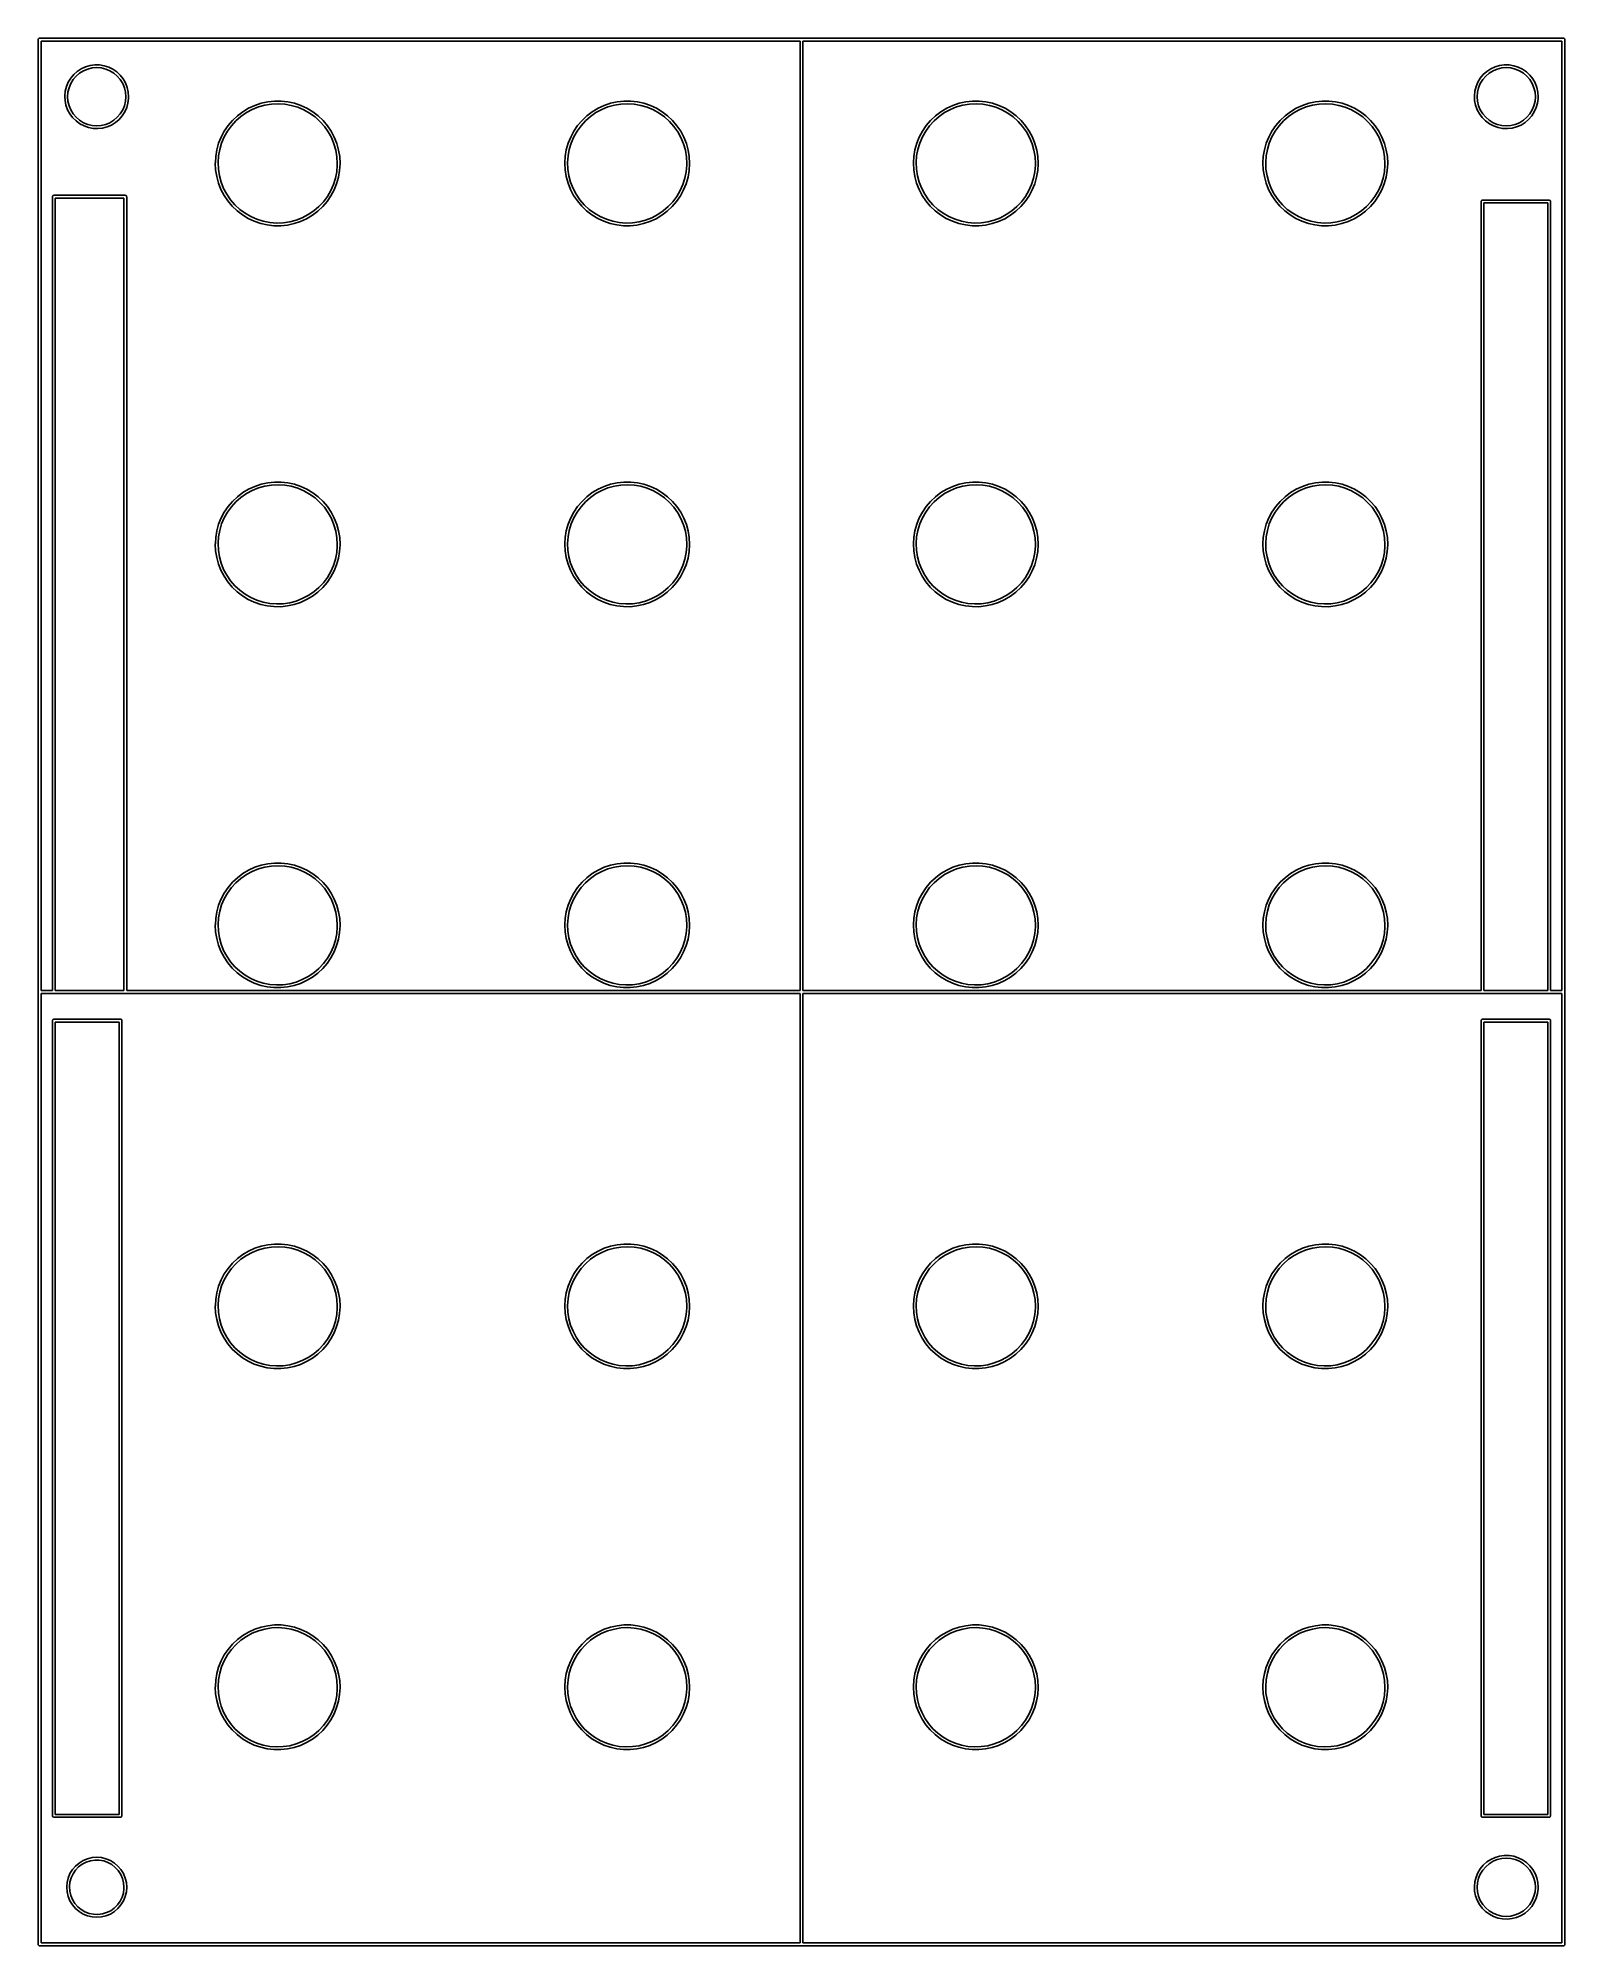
# Model space of a CAD drawing. Extents: x 0 to 80, y -100 to 0.
import ezdxf

# ---------------------------------------------------------------- set-up
doc = ezdxf.new("R2010")
doc.units = 0
doc.layers.add('BLACK', color=7, linetype='CONTINUOUS')

msp = doc.modelspace()

# ---------------------------------------------------------------- linework, layer by layer
at = {"layer": 'BLACK', "linetype": 'CONTINUOUS'}
for p, q in [((-0.075, 0), (-0.07328, 0.00974)), ((-0.075, -100), (-0.075, 0)), ((-0.07386, 0.01302), (-0.07219, 0.01591)), ((-0.07328, 0.00974), (-0.07386, 0.01302)), ((-0.07219, 0.01591), (-0.07048, 0.02565)), ((-0.07048, 0.02565), (-0.05795, 0.04058)), ((-0.05795, 0.04058), (-0.04821, 0.05745)), ((-0.04821, 0.05745), (-0.04185, 0.05977)), ((-0.04185, 0.05977), (-0.0375, 0.06495)), ((-0.0375, 0.06495), (-0.01831, 0.06834)), ((-0.01831, 0.06834), (0, 0.075)), ((0, 0.075), (80, 0.075)), ((80, 0.075), (80.0097, 0.07328)), ((80.0097, 0.07328), (80.013, 0.07386)), ((80.013, 0.07386), (80.0159, 0.07219)), ((80.0159, 0.07219), (80.0257, 0.07048)), ((80.0257, 0.07048), (80.0406, 0.05795)), ((80.0406, 0.05795), (80.0575, 0.04821)), ((80.0575, 0.04821), (80.0598, 0.04185)), ((80.0598, 0.04185), (80.065, 0.0375)), ((80.065, 0.0375), (80.0683, 0.01831)), ((80.0683, 0.01831), (80.075, 0)), ((80.075, 0), (80.075, -100)), ((0.075, -0.075), (0.075, -49.925)), ((39.925, -0.075), (0.075, -0.075)), ((39.925, -49.925), (39.925, -0.075)), ((40.075, -0.075), (40.075, -49.925)), ((79.925, -0.075), (40.075, -0.075)), ((79.925, -49.925), (79.925, -0.075)), ((1.63636, -2.02732), (1.79511, -1.83645)), ((1.91833, -1.91833), (1.76243, -2.10085)), ((1.79511, -1.83645), (1.98032, -1.67113)), ((2.10085, -1.76243), (1.91833, -1.91833)), ((1.98032, -1.67113), (2.18794, -1.53501)), ((2.30552, -1.63701), (2.10085, -1.76243)), ((2.18794, -1.53501), (2.4134, -1.43107)), ((2.52729, -1.54515), (2.30552, -1.63701)), ((2.4134, -1.43107), (2.65175, -1.3616)), ((2.7607, -1.48912), (2.52729, -1.54515)), ((2.65175, -1.3616), (2.89774, -1.32812)), ((3, -1.47028), (2.7607, -1.48912)), ((2.89774, -1.32812), (3.14599, -1.33137)), ((3.2393, -1.48912), (3, -1.47028)), ((3.14599, -1.33137), (3.39102, -1.37128)), ((3.47271, -1.54515), (3.2393, -1.48912)), ((3.39102, -1.37128), (3.62747, -1.44697)), ((3.69448, -1.63701), (3.47271, -1.54515)), ((3.62747, -1.44697), (3.85013, -1.55677)), ((3.89914, -1.76243), (3.69448, -1.63701)), ((3.85013, -1.55677), (4.05411, -1.69828)), ((4.08167, -1.91833), (3.89914, -1.76243)), ((4.05411, -1.69828), (4.23494, -1.86839)), ((4.23757, -2.10085), (4.08167, -1.91833)), ((4.23494, -1.86839), (4.38864, -2.06335)), ((75.6364, -2.02732), (75.7951, -1.83645)), ((75.9183, -1.91833), (75.7624, -2.10085)), ((75.7951, -1.83645), (75.9803, -1.67113)), ((76.1009, -1.76243), (75.9183, -1.91833)), ((75.9803, -1.67113), (76.1879, -1.53501)), ((76.3055, -1.63701), (76.1009, -1.76243)), ((76.1879, -1.53501), (76.4134, -1.43107)), ((76.5273, -1.54515), (76.3055, -1.63701)), ((76.4134, -1.43107), (76.6517, -1.3616)), ((76.7607, -1.48912), (76.5273, -1.54515)), ((76.6517, -1.3616), (76.8977, -1.32812)), ((77, -1.47028), (76.7607, -1.48912)), ((76.8977, -1.32812), (77.146, -1.33137)), ((77.2393, -1.48912), (77, -1.47028)), ((77.146, -1.33137), (77.391, -1.37128)), ((77.4727, -1.54515), (77.2393, -1.48912)), ((77.391, -1.37128), (77.6275, -1.44697)), ((77.6945, -1.63701), (77.4727, -1.54515)), ((77.6275, -1.44697), (77.8501, -1.55677)), ((77.8991, -1.76243), (77.6945, -1.63701)), ((77.8501, -1.55677), (78.0541, -1.69828)), ((78.0817, -1.91833), (77.8991, -1.76243)), ((78.0541, -1.69828), (78.2349, -1.86839)), ((78.2376, -2.10085), (78.0817, -1.91833)), ((78.2349, -1.86839), (78.3886, -2.06335)), ((1.32557, -2.95615), (1.35045, -2.70914)), ((1.32768, -3), (1.32557, -2.95615)), ((1.33749, -3.20413), (1.32768, -3)), ((1.35045, -2.70914), (1.41156, -2.46852)), ((1.41156, -2.46852), (1.50756, -2.23957)), ((1.48912, -2.7607), (1.47028, -3)), ((1.47028, -3), (1.48912, -3.2393)), ((1.54515, -2.52729), (1.48912, -2.7607)), ((1.50756, -2.23957), (1.63636, -2.02732)), ((1.63701, -2.30552), (1.54515, -2.52729)), ((1.76243, -2.10085), (1.63701, -2.30552)), ((4.36299, -2.30552), (4.23757, -2.10085)), ((4.45485, -2.52729), (4.36299, -2.30552)), ((4.38864, -2.06335), (4.51183, -2.27889)), ((4.51088, -2.7607), (4.45485, -2.52729)), ((4.52972, -3), (4.51088, -2.7607)), ((4.51088, -3.2393), (4.52972, -3)), ((4.51183, -2.27889), (4.60181, -2.51028)), ((4.60181, -2.51028), (4.6566, -2.75242)), ((4.6566, -2.75242), (4.675, -3)), ((4.675, -3), (4.6727, -3.08766)), ((75.3256, -2.95615), (75.3504, -2.70914)), ((75.3277, -3), (75.3256, -2.95615)), ((75.3375, -3.20413), (75.3277, -3)), ((75.3504, -2.70914), (75.4116, -2.46852)), ((75.4116, -2.46852), (75.5076, -2.23957)), ((75.4891, -2.7607), (75.4703, -3)), ((75.4703, -3), (75.4891, -3.2393)), ((75.5452, -2.52729), (75.4891, -2.7607)), ((75.5076, -2.23957), (75.6364, -2.02732)), ((75.637, -2.30552), (75.5452, -2.52729)), ((75.7624, -2.10085), (75.637, -2.30552)), ((78.363, -2.30552), (78.2376, -2.10085)), ((78.4548, -2.52729), (78.363, -2.30552)), ((78.3886, -2.06335), (78.5118, -2.27889)), ((78.5109, -2.7607), (78.4548, -2.52729)), ((78.5297, -3), (78.5109, -2.7607)), ((78.5109, -3.2393), (78.5297, -3)), ((78.5118, -2.27889), (78.6018, -2.51028)), ((78.6018, -2.51028), (78.6566, -2.75242)), ((78.6566, -2.75242), (78.675, -3)), ((78.675, -3), (78.6727, -3.08766)), ((1.38592, -3.44762), (1.33749, -3.20413)), ((1.46981, -3.68128), (1.38592, -3.44762)), ((1.58732, -3.89998), (1.46981, -3.68128)), ((1.48912, -3.2393), (1.54515, -3.47271)), ((1.54515, -3.47271), (1.63701, -3.69448)), ((1.73586, -4.0989), (1.58732, -3.89998)), ((1.63701, -3.69448), (1.76243, -3.89914)), ((1.76243, -3.89914), (1.91833, -4.08167)), ((4.08167, -4.08167), (4.23757, -3.89914)), ((4.23757, -3.89914), (4.36299, -3.69448)), ((4.47202, -3.79924), (4.33771, -4.00804)), ((4.36299, -3.69448), (4.45485, -3.47271)), ((4.45485, -3.47271), (4.51088, -3.2393)), ((4.57398, -3.57288), (4.47202, -3.79924)), ((4.64137, -3.33394), (4.57398, -3.57288)), ((4.6727, -3.08766), (4.64137, -3.33394)), ((10.1283, -4.2415), (10.3861, -3.99857)), ((10.3861, -3.99857), (10.6686, -3.7849)), ((10.86, -3.83416), (10.573, -4.03359)), ((10.6686, -3.7849), (10.9726, -3.603)), ((11.1673, -3.66796), (10.86, -3.83416)), ((10.9726, -3.603), (11.2944, -3.45498)), ((11.4913, -3.53706), (11.1673, -3.66796)), ((11.2944, -3.45498), (11.6303, -3.34259)), ((11.8279, -3.44309), (11.4913, -3.53706)), ((11.6303, -3.34259), (11.9764, -3.26713)), ((12.1728, -3.38722), (11.8279, -3.44309)), ((11.9764, -3.26713), (12.3286, -3.22949)), ((12.5219, -3.37015), (12.1728, -3.38722)), ((12.3286, -3.22949), (12.6828, -3.23011)), ((12.8706, -3.39209), (12.5219, -3.37015)), ((12.6828, -3.23011), (13.0349, -3.26898)), ((13.2147, -3.45277), (12.8706, -3.39209)), ((13.0349, -3.26898), (13.3807, -3.34564)), ((13.5499, -3.55143), (13.2147, -3.45277)), ((13.3807, -3.34564), (13.7162, -3.45921)), ((13.8721, -3.68684), (13.5499, -3.55143)), ((13.7162, -3.45921), (14.0375, -3.60835)), ((14.1771, -3.85732), (13.8721, -3.68684)), ((14.0375, -3.60835), (14.3408, -3.79131)), ((14.4612, -4.06073), (14.1771, -3.85732)), ((14.3408, -3.79131), (14.6226, -4.00596)), ((14.6226, -4.00596), (14.8795, -4.24979)), ((28.4783, -4.2415), (28.7361, -3.99857)), ((28.7361, -3.99857), (29.0186, -3.7849)), ((29.21, -3.83416), (28.923, -4.03359)), ((29.0186, -3.7849), (29.3226, -3.603)), ((29.5173, -3.66796), (29.21, -3.83416)), ((29.3226, -3.603), (29.6444, -3.45498)), ((29.8413, -3.53706), (29.5173, -3.66796)), ((29.6444, -3.45498), (29.9803, -3.34259)), ((30.1779, -3.44309), (29.8413, -3.53706)), ((29.9803, -3.34259), (30.3264, -3.26713)), ((30.5228, -3.38722), (30.1779, -3.44309)), ((30.3264, -3.26713), (30.6786, -3.22949)), ((30.8719, -3.37015), (30.5228, -3.38722)), ((30.6786, -3.22949), (31.0328, -3.23011)), ((31.2206, -3.39209), (30.8719, -3.37015)), ((31.0328, -3.23011), (31.3849, -3.26898)), ((31.5647, -3.45277), (31.2206, -3.39209)), ((31.3849, -3.26898), (31.7307, -3.34564)), ((31.8999, -3.55143), (31.5647, -3.45277)), ((31.7307, -3.34564), (32.0662, -3.45921)), ((32.2221, -3.68684), (31.8999, -3.55143)), ((32.0662, -3.45921), (32.3875, -3.60835)), ((32.5271, -3.85732), (32.2221, -3.68684)), ((32.3875, -3.60835), (32.6908, -3.79131)), ((32.8112, -4.06073), (32.5271, -3.85732)), ((32.6908, -3.79131), (32.9726, -4.00596)), ((32.9726, -4.00596), (33.2295, -4.24979)), ((46.7783, -4.2415), (47.0361, -3.99857)), ((47.0361, -3.99857), (47.3186, -3.7849)), ((47.51, -3.83416), (47.223, -4.03359)), ((47.3186, -3.7849), (47.6226, -3.603)), ((47.8173, -3.66796), (47.51, -3.83416)), ((47.6226, -3.603), (47.9444, -3.45498)), ((48.1413, -3.53706), (47.8173, -3.66796)), ((47.9444, -3.45498), (48.2803, -3.34259)), ((48.4779, -3.44309), (48.1413, -3.53706)), ((48.2803, -3.34259), (48.6264, -3.26713)), ((48.8228, -3.38722), (48.4779, -3.44309)), ((48.6264, -3.26713), (48.9786, -3.22949)), ((49.1719, -3.37015), (48.8228, -3.38722)), ((48.9786, -3.22949), (49.3328, -3.23011)), ((49.5206, -3.39209), (49.1719, -3.37015)), ((49.3328, -3.23011), (49.6849, -3.26898)), ((49.8647, -3.45277), (49.5206, -3.39209)), ((49.6849, -3.26898), (50.0307, -3.34564)), ((50.1999, -3.55143), (49.8647, -3.45277)), ((50.0307, -3.34564), (50.3662, -3.45921)), ((50.5221, -3.68684), (50.1999, -3.55143)), ((50.3662, -3.45921), (50.6875, -3.60835)), ((50.8271, -3.85732), (50.5221, -3.68684)), ((50.6875, -3.60835), (50.9908, -3.79131)), ((51.1112, -4.06073), (50.8271, -3.85732)), ((50.9908, -3.79131), (51.2726, -4.00596)), ((51.2726, -4.00596), (51.5295, -4.24979)), ((65.1283, -4.2415), (65.3861, -3.99857)), ((65.3861, -3.99857), (65.6686, -3.7849)), ((65.86, -3.83416), (65.573, -4.03359)), ((65.6686, -3.7849), (65.9726, -3.603)), ((66.1673, -3.66796), (65.86, -3.83416)), ((65.9726, -3.603), (66.2944, -3.45498)), ((66.4913, -3.53706), (66.1673, -3.66796)), ((66.2944, -3.45498), (66.6303, -3.34259)), ((66.8279, -3.44309), (66.4913, -3.53706)), ((66.6303, -3.34259), (66.9764, -3.26713)), ((67.1728, -3.38722), (66.8279, -3.44309)), ((66.9764, -3.26713), (67.3286, -3.22949)), ((67.5219, -3.37015), (67.1728, -3.38722)), ((67.3286, -3.22949), (67.6828, -3.23011)), ((67.8706, -3.39209), (67.5219, -3.37015)), ((67.6828, -3.23011), (68.0349, -3.26898)), ((68.2147, -3.45277), (67.8706, -3.39209)), ((68.0349, -3.26898), (68.3807, -3.34564)), ((68.5499, -3.55143), (68.2147, -3.45277)), ((68.3807, -3.34564), (68.7162, -3.45921)), ((68.8721, -3.68684), (68.5499, -3.55143)), ((68.7162, -3.45921), (69.0375, -3.60835)), ((69.1771, -3.85732), (68.8721, -3.68684)), ((69.0375, -3.60835), (69.3408, -3.79131)), ((69.4612, -4.06073), (69.1771, -3.85732)), ((69.3408, -3.79131), (69.6226, -4.00596)), ((69.6226, -4.00596), (69.8795, -4.24979)), ((75.3859, -3.44762), (75.3375, -3.20413)), ((75.4698, -3.68128), (75.3859, -3.44762)), ((75.5873, -3.89998), (75.4698, -3.68128)), ((75.4891, -3.2393), (75.5452, -3.47271)), ((75.5452, -3.47271), (75.637, -3.69448)), ((75.7359, -4.0989), (75.5873, -3.89998)), ((75.637, -3.69448), (75.7624, -3.89914)), ((75.7624, -3.89914), (75.9183, -4.08167)), ((78.0817, -4.08167), (78.2376, -3.89914)), ((78.2376, -3.89914), (78.363, -3.69448)), ((78.472, -3.79924), (78.3377, -4.00804)), ((78.363, -3.69448), (78.4548, -3.47271)), ((78.4548, -3.47271), (78.5109, -3.2393)), ((78.574, -3.57288), (78.472, -3.79924)), ((78.6414, -3.33394), (78.574, -3.57288)), ((78.6727, -3.08766), (78.6414, -3.33394)), ((1.91217, -4.27368), (1.73586, -4.0989)), ((2.11238, -4.42048), (1.91217, -4.27368)), ((1.91833, -4.08167), (2.10085, -4.23757)), ((2.10085, -4.23757), (2.30552, -4.36299)), ((2.33209, -4.53608), (2.11238, -4.42048)), ((2.30552, -4.36299), (2.52729, -4.45485)), ((2.56648, -4.61793), (2.33209, -4.53608)), ((2.52729, -4.45485), (2.7607, -4.51088)), ((2.81038, -4.66423), (2.56648, -4.61793)), ((2.7607, -4.51088), (3, -4.52972)), ((3.05846, -4.67398), (2.81038, -4.66423)), ((3, -4.52972), (3.2393, -4.51088)), ((3.30524, -4.64695), (3.05846, -4.67398)), ((3.2393, -4.51088), (3.47271, -4.45485)), ((3.54533, -4.58374), (3.30524, -4.64695)), ((3.47271, -4.45485), (3.69448, -4.36299)), ((3.77343, -4.48574), (3.54533, -4.58374)), ((3.69448, -4.36299), (3.89914, -4.23757)), ((3.98454, -4.3551), (3.77343, -4.48574)), ((3.89914, -4.23757), (4.08167, -4.08167)), ((4.17402, -4.19469), (3.98454, -4.3551)), ((4.33771, -4.00804), (4.17402, -4.19469)), ((9.53184, -5.11592), (9.69868, -4.80346)), ((9.86909, -4.80449), (9.69649, -5.10833)), ((9.69868, -4.80346), (9.89829, -4.51084)), ((10.0745, -4.5218), (9.86909, -4.80449)), ((9.89829, -4.51084), (10.1283, -4.2415)), ((10.3101, -4.26375), (10.0745, -4.5218)), ((10.573, -4.03359), (10.3101, -4.26375)), ((14.7209, -4.29455), (14.4612, -4.06073)), ((14.9529, -4.55586), (14.7209, -4.29455)), ((14.8795, -4.24979), (15.1086, -4.51994)), ((15.1543, -4.84139), (14.9529, -4.55586)), ((15.1086, -4.51994), (15.3072, -4.81325)), ((15.3227, -5.1476), (15.1543, -4.84139)), ((15.3072, -4.81325), (15.473, -5.12629)), ((27.8818, -5.11592), (28.0487, -4.80346)), ((28.2191, -4.80449), (28.0465, -5.10833)), ((28.0487, -4.80346), (28.2483, -4.51084)), ((28.4245, -4.5218), (28.2191, -4.80449)), ((28.2483, -4.51084), (28.4783, -4.2415)), ((28.6601, -4.26375), (28.4245, -4.5218)), ((28.923, -4.03359), (28.6601, -4.26375)), ((33.0709, -4.29455), (32.8112, -4.06073)), ((33.3029, -4.55586), (33.0709, -4.29455)), ((33.2295, -4.24979), (33.4586, -4.51994)), ((33.5043, -4.84139), (33.3029, -4.55586)), ((33.4586, -4.51994), (33.6572, -4.81325)), ((33.6727, -5.1476), (33.5043, -4.84139)), ((33.6572, -4.81325), (33.823, -5.12629)), ((46.1818, -5.11592), (46.3487, -4.80346)), ((46.5191, -4.80449), (46.3465, -5.10833)), ((46.3487, -4.80346), (46.5483, -4.51084)), ((46.7245, -4.5218), (46.5191, -4.80449)), ((46.5483, -4.51084), (46.7783, -4.2415)), ((46.9601, -4.26375), (46.7245, -4.5218)), ((47.223, -4.03359), (46.9601, -4.26375)), ((51.3709, -4.29455), (51.1112, -4.06073)), ((51.6029, -4.55586), (51.3709, -4.29455)), ((51.5295, -4.24979), (51.7586, -4.51994)), ((51.8043, -4.84139), (51.6029, -4.55586)), ((51.7586, -4.51994), (51.9572, -4.81325)), ((51.9727, -5.1476), (51.8043, -4.84139)), ((51.9572, -4.81325), (52.123, -5.12629)), ((64.5318, -5.11592), (64.6987, -4.80346)), ((64.8691, -4.80449), (64.6965, -5.10833)), ((64.6987, -4.80346), (64.8983, -4.51084)), ((65.0745, -4.5218), (64.8691, -4.80449)), ((64.8983, -4.51084), (65.1283, -4.2415)), ((65.3101, -4.26375), (65.0745, -4.5218)), ((65.573, -4.03359), (65.3101, -4.26375)), ((69.7209, -4.29455), (69.4612, -4.06073)), ((69.9529, -4.55586), (69.7209, -4.29455)), ((69.8795, -4.24979), (70.1086, -4.51994)), ((70.1543, -4.84139), (69.9529, -4.55586)), ((70.1086, -4.51994), (70.3072, -4.81325)), ((70.3227, -5.1476), (70.1543, -4.84139)), ((70.3072, -4.81325), (70.473, -5.12629)), ((75.9122, -4.27368), (75.7359, -4.0989)), ((76.1124, -4.42048), (75.9122, -4.27368)), ((75.9183, -4.08167), (76.1009, -4.23757)), ((76.1009, -4.23757), (76.3055, -4.36299)), ((76.3321, -4.53608), (76.1124, -4.42048)), ((76.3055, -4.36299), (76.5273, -4.45485)), ((76.5665, -4.61793), (76.3321, -4.53608)), ((76.5273, -4.45485), (76.7607, -4.51088)), ((76.8104, -4.66423), (76.5665, -4.61793)), ((76.7607, -4.51088), (77, -4.52972)), ((77.0585, -4.67398), (76.8104, -4.66423)), ((77, -4.52972), (77.2393, -4.51088)), ((77.3052, -4.64695), (77.0585, -4.67398)), ((77.2393, -4.51088), (77.4727, -4.45485)), ((77.5453, -4.58374), (77.3052, -4.64695)), ((77.4727, -4.45485), (77.6945, -4.36299)), ((77.7734, -4.48574), (77.5453, -4.58374)), ((77.6945, -4.36299), (77.8991, -4.23757)), ((77.9845, -4.3551), (77.7734, -4.48574)), ((77.8991, -4.23757), (78.0817, -4.08167)), ((78.174, -4.19469), (77.9845, -4.3551)), ((78.3377, -4.00804), (78.174, -4.19469)), ((9.24541, -6.13494), (9.30387, -5.78558)), ((9.30387, -5.78558), (9.39972, -5.44458)), ((9.45784, -5.76402), (9.39476, -6.10772)), ((9.39972, -5.44458), (9.53184, -5.11592)), ((9.55883, -5.4295), (9.45784, -5.76402)), ((9.69649, -5.10833), (9.55883, -5.4295)), ((15.4558, -5.47067), (15.3227, -5.1476)), ((15.5521, -5.80657), (15.4558, -5.47067)), ((15.473, -5.12629), (15.6039, -5.45541)), ((15.6104, -6.15111), (15.5521, -5.80657)), ((15.6039, -5.45541), (15.6986, -5.79674)), ((15.6986, -5.79674), (15.7558, -6.1463)), ((27.5954, -6.13494), (27.6539, -5.78558)), ((27.6539, -5.78558), (27.7497, -5.44458)), ((27.8078, -5.76402), (27.7448, -6.10772)), ((27.7497, -5.44458), (27.8818, -5.11592)), ((27.9088, -5.4295), (27.8078, -5.76402)), ((28.0465, -5.10833), (27.9088, -5.4295)), ((33.8058, -5.47067), (33.6727, -5.1476)), ((33.9021, -5.80657), (33.8058, -5.47067)), ((33.823, -5.12629), (33.9539, -5.45541)), ((33.9604, -6.15111), (33.9021, -5.80657)), ((33.9539, -5.45541), (34.0486, -5.79674)), ((34.0486, -5.79674), (34.1058, -6.1463)), ((45.8954, -6.13494), (45.9539, -5.78558)), ((45.9539, -5.78558), (46.0497, -5.44458)), ((46.1078, -5.76402), (46.0448, -6.10772)), ((46.0497, -5.44458), (46.1818, -5.11592)), ((46.2088, -5.4295), (46.1078, -5.76402)), ((46.3465, -5.10833), (46.2088, -5.4295)), ((52.1058, -5.47067), (51.9727, -5.1476)), ((52.2021, -5.80657), (52.1058, -5.47067)), ((52.123, -5.12629), (52.2539, -5.45541)), ((52.2604, -6.15111), (52.2021, -5.80657)), ((52.2539, -5.45541), (52.3486, -5.79674)), ((52.3486, -5.79674), (52.4058, -6.1463)), ((64.2454, -6.13494), (64.3039, -5.78558)), ((64.3039, -5.78558), (64.3997, -5.44458)), ((64.4578, -5.76402), (64.3948, -6.10772)), ((64.3997, -5.44458), (64.5318, -5.11592)), ((64.5588, -5.4295), (64.4578, -5.76402)), ((64.6965, -5.10833), (64.5588, -5.4295)), ((70.4558, -5.47067), (70.3227, -5.1476)), ((70.5521, -5.80657), (70.4558, -5.47067)), ((70.473, -5.12629), (70.6039, -5.45541)), ((70.6104, -6.15111), (70.5521, -5.80657)), ((70.6039, -5.45541), (70.6986, -5.79674)), ((70.6986, -5.79674), (70.7558, -6.1463)), ((9.22502, -6.48857), (9.22688, -6.4563)), ((9.24294, -6.84233), (9.22502, -6.48857)), ((9.22688, -6.4563), (9.24541, -6.13494)), ((9.29896, -7.19209), (9.24294, -6.84233)), ((9.39476, -6.10772), (9.37038, -6.4563)), ((9.37038, -6.4563), (9.38501, -6.80543)), ((9.38501, -6.80543), (9.43847, -7.15075)), ((15.5316, -7.27838), (15.5995, -6.9356)), ((15.5995, -6.9356), (15.6287, -6.58739)), ((15.6299, -6.5), (15.6104, -6.15111)), ((15.6287, -6.58739), (15.6299, -6.5)), ((15.7533, -6.87642), (15.6936, -7.22557)), ((15.7749, -6.52286), (15.7533, -6.87642)), ((15.7558, -6.1463), (15.775, -6.5)), ((15.775, -6.5), (15.7749, -6.52286)), ((27.575, -6.48857), (27.5769, -6.4563)), ((27.5929, -6.84233), (27.575, -6.48857)), ((27.5769, -6.4563), (27.5954, -6.13494)), ((27.649, -7.19209), (27.5929, -6.84233)), ((27.7448, -6.10772), (27.7204, -6.4563)), ((27.7204, -6.4563), (27.735, -6.80543)), ((27.735, -6.80543), (27.7885, -7.15075)), ((33.8816, -7.27838), (33.9495, -6.9356)), ((33.9495, -6.9356), (33.9787, -6.58739)), ((33.9799, -6.5), (33.9604, -6.15111)), ((33.9787, -6.58739), (33.9799, -6.5)), ((34.1033, -6.87642), (34.0436, -7.22557)), ((34.1249, -6.52286), (34.1033, -6.87642)), ((34.1058, -6.1463), (34.125, -6.5)), ((34.125, -6.5), (34.1249, -6.52286)), ((45.875, -6.48857), (45.8769, -6.4563)), ((45.8929, -6.84233), (45.875, -6.48857)), ((45.8769, -6.4563), (45.8954, -6.13494)), ((45.949, -7.19209), (45.8929, -6.84233)), ((46.0448, -6.10772), (46.0204, -6.4563)), ((46.0204, -6.4563), (46.035, -6.80543)), ((46.035, -6.80543), (46.0885, -7.15075)), ((52.1816, -7.27838), (52.2495, -6.9356)), ((52.2495, -6.9356), (52.2787, -6.58739)), ((52.2799, -6.5), (52.2604, -6.15111)), ((52.2787, -6.58739), (52.2799, -6.5)), ((52.4033, -6.87642), (52.3436, -7.22557)), ((52.4249, -6.52286), (52.4033, -6.87642)), ((52.4058, -6.1463), (52.425, -6.5)), ((52.425, -6.5), (52.4249, -6.52286)), ((64.225, -6.48857), (64.2269, -6.4563)), ((64.2429, -6.84233), (64.225, -6.48857)), ((64.2269, -6.4563), (64.2454, -6.13494)), ((64.299, -7.19209), (64.2429, -6.84233)), ((64.3948, -6.10772), (64.3704, -6.4563)), ((64.3704, -6.4563), (64.385, -6.80543)), ((64.385, -6.80543), (64.4385, -7.15075)), ((70.5316, -7.27838), (70.5995, -6.9356)), ((70.5995, -6.9356), (70.6287, -6.58739)), ((70.6299, -6.5), (70.6104, -6.15111)), ((70.6287, -6.58739), (70.6299, -6.5)), ((70.7533, -6.87642), (70.6936, -7.22557)), ((70.7749, -6.52286), (70.7533, -6.87642)), ((70.7558, -6.1463), (70.775, -6.5)), ((70.775, -6.5), (70.7749, -6.52286)), ((9.39243, -7.53375), (9.29896, -7.19209)), ((9.52225, -7.86332), (9.39243, -7.53375)), ((9.43847, -7.15075), (9.53009, -7.48796)), ((9.68691, -8.17694), (9.52225, -7.86332)), ((9.53009, -7.48796), (9.65873, -7.81285)), ((9.65873, -7.81285), (9.82278, -8.12139)), ((15.107, -8.23207), (15.2838, -7.93068)), ((15.2838, -7.93068), (15.4259, -7.61146)), ((15.4633, -7.89443), (15.2954, -8.20631)), ((15.4259, -7.61146), (15.5316, -7.27838)), ((15.5966, -7.56624), (15.4633, -7.89443)), ((15.6936, -7.22557), (15.5966, -7.56624)), ((27.7424, -7.53375), (27.649, -7.19209)), ((27.8723, -7.86332), (27.7424, -7.53375)), ((27.7885, -7.15075), (27.8801, -7.48796)), ((28.0369, -8.17694), (27.8723, -7.86332)), ((27.8801, -7.48796), (28.0087, -7.81285)), ((28.0087, -7.81285), (28.1728, -8.12139)), ((33.457, -8.23207), (33.6338, -7.93068)), ((33.6338, -7.93068), (33.7759, -7.61146)), ((33.8133, -7.89443), (33.6454, -8.20631)), ((33.7759, -7.61146), (33.8816, -7.27838)), ((33.9466, -7.56624), (33.8133, -7.89443)), ((34.0436, -7.22557), (33.9466, -7.56624)), ((46.0424, -7.53375), (45.949, -7.19209)), ((46.1723, -7.86332), (46.0424, -7.53375)), ((46.0885, -7.15075), (46.1801, -7.48796)), ((46.3369, -8.17694), (46.1723, -7.86332)), ((46.1801, -7.48796), (46.3087, -7.81285)), ((46.3087, -7.81285), (46.4728, -8.12139)), ((51.757, -8.23207), (51.9338, -7.93068)), ((51.9338, -7.93068), (52.0759, -7.61146)), ((52.1133, -7.89443), (51.9454, -8.20631)), ((52.0759, -7.61146), (52.1816, -7.27838)), ((52.2466, -7.56624), (52.1133, -7.89443)), ((52.3436, -7.22557), (52.2466, -7.56624)), ((64.3924, -7.53375), (64.299, -7.19209)), ((64.5223, -7.86332), (64.3924, -7.53375)), ((64.4385, -7.15075), (64.5301, -7.48796)), ((64.6869, -8.17694), (64.5223, -7.86332)), ((64.5301, -7.48796), (64.6587, -7.81285)), ((64.6587, -7.81285), (64.8228, -8.12139)), ((70.107, -8.23207), (70.2838, -7.93068)), ((70.2838, -7.93068), (70.4259, -7.61146)), ((70.4633, -7.89443), (70.2954, -8.20631)), ((70.4259, -7.61146), (70.5316, -7.27838)), ((70.5966, -7.56624), (70.4633, -7.89443)), ((70.6936, -7.22557), (70.5966, -7.56624)), ((0.675, -8.25), (0.67672, -8.24026)), ((0.675, -49.925), (0.675, -8.25)), ((0.67614, -8.23698), (0.6778, -8.23409)), ((0.67672, -8.24026), (0.67614, -8.23698)), ((0.6778, -8.23409), (0.67952, -8.22435)), ((0.67952, -8.22435), (0.69205, -8.20942)), ((0.69205, -8.20942), (0.70179, -8.19255)), ((0.70179, -8.19255), (0.70815, -8.19023)), ((0.70815, -8.19023), (0.7125, -8.18505)), ((0.7125, -8.18505), (0.73169, -8.18166)), ((0.73169, -8.18166), (0.75, -8.175)), ((0.75, -8.175), (4.5, -8.175)), ((0.825, -8.325), (0.825, -49.925)), ((4.425, -8.325), (0.825, -8.325)), ((4.425, -49.925), (4.425, -8.325)), ((4.5, -8.175), (4.50974, -8.17672)), ((4.50974, -8.17672), (4.51302, -8.17614)), ((4.51302, -8.17614), (4.51591, -8.1778)), ((4.51591, -8.1778), (4.52565, -8.17952)), ((4.52565, -8.17952), (4.54058, -8.19205)), ((4.54058, -8.19205), (4.55745, -8.20179)), ((4.55745, -8.20179), (4.55977, -8.20815)), ((4.55977, -8.20815), (4.56495, -8.2125)), ((4.56495, -8.2125), (4.56834, -8.23169)), ((4.56834, -8.23169), (4.575, -8.25)), ((4.575, -8.25), (4.575, -49.925)), ((9.88447, -8.47094), (9.68691, -8.17694)), ((9.82278, -8.12139), (10.0202, -8.40971)), ((10.1126, -8.74189), (9.88447, -8.47094)), ((10.0202, -8.40971), (10.2485, -8.67423)), ((10.3687, -8.98661), (10.1126, -8.74189)), ((10.2485, -8.67423), (10.5049, -8.91165)), ((10.6497, -9.20225), (10.3687, -8.98661)), ((10.5049, -8.91165), (10.7862, -9.11901)), ((14.1027, -9.18848), (14.3923, -8.99308)), ((14.6051, -9.0088), (14.3219, -9.22147)), ((14.3923, -8.99308), (14.6585, -8.7666)), ((14.8638, -8.76677), (14.6051, -9.0088)), ((14.6585, -8.7666), (14.8977, -8.51188)), ((15.0947, -8.49822), (14.8638, -8.76677)), ((14.8977, -8.51188), (15.107, -8.23207)), ((15.2954, -8.20631), (15.0947, -8.49822)), ((28.2345, -8.47094), (28.0369, -8.17694)), ((28.1728, -8.12139), (28.3702, -8.40971)), ((28.4626, -8.74189), (28.2345, -8.47094)), ((28.3702, -8.40971), (28.5985, -8.67423)), ((28.7187, -8.98661), (28.4626, -8.74189)), ((28.5985, -8.67423), (28.8549, -8.91165)), ((28.9997, -9.20225), (28.7187, -8.98661)), ((28.8549, -8.91165), (29.1362, -9.11901)), ((32.4527, -9.18848), (32.7423, -8.99308)), ((32.9551, -9.0088), (32.6719, -9.22147)), ((32.7423, -8.99308), (33.0085, -8.7666)), ((33.2138, -8.76677), (32.9551, -9.0088)), ((33.0085, -8.7666), (33.2477, -8.51188)), ((33.4447, -8.49822), (33.2138, -8.76677)), ((33.2477, -8.51188), (33.457, -8.23207)), ((33.6454, -8.20631), (33.4447, -8.49822)), ((46.5345, -8.47094), (46.3369, -8.17694)), ((46.4728, -8.12139), (46.6702, -8.40971)), ((46.7626, -8.74189), (46.5345, -8.47094)), ((46.6702, -8.40971), (46.8985, -8.67423)), ((47.0187, -8.98661), (46.7626, -8.74189)), ((46.8985, -8.67423), (47.1549, -8.91165)), ((47.2997, -9.20225), (47.0187, -8.98661)), ((47.1549, -8.91165), (47.4362, -9.11901)), ((50.7527, -9.18848), (51.0423, -8.99308)), ((51.2551, -9.0088), (50.9719, -9.22147)), ((51.0423, -8.99308), (51.3085, -8.7666)), ((51.5138, -8.76677), (51.2551, -9.0088)), ((51.3085, -8.7666), (51.5477, -8.51188)), ((51.7447, -8.49822), (51.5138, -8.76677)), ((51.5477, -8.51188), (51.757, -8.23207)), ((51.9454, -8.20631), (51.7447, -8.49822)), ((64.8845, -8.47094), (64.6869, -8.17694)), ((64.8228, -8.12139), (65.0202, -8.40971)), ((65.1126, -8.74189), (64.8845, -8.47094)), ((65.0202, -8.40971), (65.2485, -8.67423)), ((65.3687, -8.98661), (65.1126, -8.74189)), ((65.2485, -8.67423), (65.5049, -8.91165)), ((65.6497, -9.20225), (65.3687, -8.98661)), ((65.5049, -8.91165), (65.7862, -9.11901)), ((69.1027, -9.18848), (69.3923, -8.99308)), ((69.6051, -9.0088), (69.3219, -9.22147)), ((69.3923, -8.99308), (69.6585, -8.7666)), ((69.8638, -8.76677), (69.6051, -9.0088)), ((69.6585, -8.7666), (69.8977, -8.51188)), ((70.0947, -8.49822), (69.8638, -8.76677)), ((69.8977, -8.51188), (70.107, -8.23207)), ((70.2954, -8.20631), (70.0947, -8.49822)), ((75.675, -8.5), (75.6767, -8.49026)), ((75.675, -49.925), (75.675, -8.5)), ((75.6761, -8.48698), (75.6778, -8.48409)), ((75.6767, -8.49026), (75.6761, -8.48698)), ((75.6778, -8.48409), (75.6795, -8.47435)), ((75.6795, -8.47435), (75.692, -8.45942)), ((75.692, -8.45942), (75.7018, -8.44255)), ((75.7018, -8.44255), (75.7082, -8.44023)), ((75.7082, -8.44023), (75.7125, -8.43505)), ((75.7125, -8.43505), (75.7317, -8.43166)), ((75.7317, -8.43166), (75.75, -8.425)), ((75.75, -8.425), (79.25, -8.425)), ((75.825, -8.575), (75.825, -49.925)), ((79.175, -8.575), (75.825, -8.575)), ((79.175, -49.925), (79.175, -8.575)), ((79.25, -8.425), (79.2597, -8.42672)), ((79.2597, -8.42672), (79.263, -8.42614)), ((79.263, -8.42614), (79.2659, -8.4278)), ((79.2659, -8.4278), (79.2757, -8.42952)), ((79.2757, -8.42952), (79.2906, -8.44205)), ((79.2906, -8.44205), (79.3075, -8.45179)), ((79.3075, -8.45179), (79.3098, -8.45815)), ((79.3098, -8.45815), (79.315, -8.4625)), ((79.315, -8.4625), (79.3183, -8.48169)), ((79.3183, -8.48169), (79.325, -8.5)), ((79.325, -8.5), (79.325, -49.925)), ((10.9524, -9.38627), (10.6497, -9.20225)), ((10.7862, -9.11901), (11.0888, -9.29373)), ((11.2732, -9.53653), (10.9524, -9.38627)), ((11.0888, -9.29373), (11.409, -9.43362)), ((11.6083, -9.65126), (11.2732, -9.53653)), ((11.409, -9.43362), (11.7428, -9.53695)), ((11.9538, -9.72914), (11.6083, -9.65126)), ((11.7428, -9.53695), (12.086, -9.60243)), ((12.3058, -9.76924), (11.9538, -9.72914)), ((12.086, -9.60243), (12.4345, -9.62924)), ((12.66, -9.77109), (12.3058, -9.76924)), ((12.4345, -9.62924), (12.7837, -9.61704)), ((13.0123, -9.73468), (12.66, -9.77109)), ((12.7837, -9.61704), (13.1294, -9.566)), ((13.3587, -9.66043), (13.0123, -9.73468)), ((13.1294, -9.566), (13.4672, -9.47673)), ((13.695, -9.54921), (13.3587, -9.66043)), ((13.4672, -9.47673), (13.793, -9.35037)), ((14.0173, -9.40232), (13.695, -9.54921)), ((13.793, -9.35037), (14.1027, -9.18848)), ((14.3219, -9.22147), (14.0173, -9.40232)), ((29.3024, -9.38627), (28.9997, -9.20225)), ((29.1362, -9.11901), (29.4388, -9.29373)), ((29.6232, -9.53653), (29.3024, -9.38627)), ((29.4388, -9.29373), (29.759, -9.43362)), ((29.9583, -9.65126), (29.6232, -9.53653)), ((29.759, -9.43362), (30.0928, -9.53695)), ((30.3038, -9.72914), (29.9583, -9.65126)), ((30.0928, -9.53695), (30.436, -9.60243)), ((30.6558, -9.76924), (30.3038, -9.72914)), ((30.436, -9.60243), (30.7845, -9.62924)), ((31.01, -9.77109), (30.6558, -9.76924)), ((30.7845, -9.62924), (31.1337, -9.61704)), ((31.3623, -9.73468), (31.01, -9.77109)), ((31.1337, -9.61704), (31.4794, -9.566)), ((31.7087, -9.66043), (31.3623, -9.73468)), ((31.4794, -9.566), (31.8172, -9.47673)), ((32.045, -9.54921), (31.7087, -9.66043)), ((31.8172, -9.47673), (32.143, -9.35037)), ((32.3673, -9.40232), (32.045, -9.54921)), ((32.143, -9.35037), (32.4527, -9.18848)), ((32.6719, -9.22147), (32.3673, -9.40232)), ((47.6024, -9.38627), (47.2997, -9.20225)), ((47.4362, -9.11901), (47.7388, -9.29373)), ((47.9232, -9.53653), (47.6024, -9.38627)), ((47.7388, -9.29373), (48.059, -9.43362)), ((48.2583, -9.65126), (47.9232, -9.53653)), ((48.059, -9.43362), (48.3928, -9.53695)), ((48.6038, -9.72914), (48.2583, -9.65126)), ((48.3928, -9.53695), (48.736, -9.60243)), ((48.9558, -9.76924), (48.6038, -9.72914)), ((48.736, -9.60243), (49.0845, -9.62924)), ((49.31, -9.77109), (48.9558, -9.76924)), ((49.0845, -9.62924), (49.4337, -9.61704)), ((49.6623, -9.73468), (49.31, -9.77109)), ((49.4337, -9.61704), (49.7794, -9.566)), ((50.0087, -9.66043), (49.6623, -9.73468)), ((49.7794, -9.566), (50.1172, -9.47673)), ((50.345, -9.54921), (50.0087, -9.66043)), ((50.1172, -9.47673), (50.443, -9.35037)), ((50.6673, -9.40232), (50.345, -9.54921)), ((50.443, -9.35037), (50.7527, -9.18848)), ((50.9719, -9.22147), (50.6673, -9.40232)), ((65.9524, -9.38627), (65.6497, -9.20225)), ((65.7862, -9.11901), (66.0888, -9.29373)), ((66.2732, -9.53653), (65.9524, -9.38627)), ((66.0888, -9.29373), (66.409, -9.43362)), ((66.6083, -9.65126), (66.2732, -9.53653)), ((66.409, -9.43362), (66.7428, -9.53695)), ((66.9538, -9.72914), (66.6083, -9.65126)), ((66.7428, -9.53695), (67.086, -9.60243)), ((67.3058, -9.76924), (66.9538, -9.72914)), ((67.086, -9.60243), (67.4345, -9.62924)), ((67.66, -9.77109), (67.3058, -9.76924)), ((67.4345, -9.62924), (67.7837, -9.61704)), ((68.0123, -9.73468), (67.66, -9.77109)), ((67.7837, -9.61704), (68.1294, -9.566)), ((68.3587, -9.66043), (68.0123, -9.73468)), ((68.1294, -9.566), (68.4672, -9.47673)), ((68.695, -9.54921), (68.3587, -9.66043)), ((68.4672, -9.47673), (68.793, -9.35037)), ((69.0173, -9.40232), (68.695, -9.54921)), ((68.793, -9.35037), (69.1027, -9.18848)), ((69.3219, -9.22147), (69.0173, -9.40232)), ((10.1283, -24.2415), (10.3861, -23.9986)), ((10.573, -24.0336), (10.3101, -24.2638)), ((10.3861, -23.9986), (10.6686, -23.7849)), ((10.86, -23.8342), (10.573, -24.0336)), ((10.6686, -23.7849), (10.9726, -23.603)), ((11.1673, -23.668), (10.86, -23.8342)), ((10.9726, -23.603), (11.2944, -23.455)), ((11.4913, -23.5371), (11.1673, -23.668)), ((11.2944, -23.455), (11.6303, -23.3426)), ((11.8279, -23.4431), (11.4913, -23.5371)), ((11.6303, -23.3426), (11.9764, -23.2671)), ((12.1728, -23.3872), (11.8279, -23.4431)), ((11.9764, -23.2671), (12.3286, -23.2295)), ((12.5219, -23.3702), (12.1728, -23.3872)), ((12.3286, -23.2295), (12.6828, -23.2301)), ((12.8706, -23.3921), (12.5219, -23.3702)), ((12.6828, -23.2301), (13.0349, -23.269)), ((13.2147, -23.4528), (12.8706, -23.3921)), ((13.0349, -23.269), (13.3807, -23.3456)), ((13.5499, -23.5514), (13.2147, -23.4528)), ((13.3807, -23.3456), (13.7162, -23.4592)), ((13.8721, -23.6868), (13.5499, -23.5514)), ((13.7162, -23.4592), (14.0375, -23.6083)), ((14.1771, -23.8573), (13.8721, -23.6868)), ((14.0375, -23.6083), (14.3408, -23.7913)), ((14.4612, -24.0607), (14.1771, -23.8573)), ((14.3408, -23.7913), (14.6226, -24.006)), ((14.6226, -24.006), (14.8795, -24.2498)), ((28.4783, -24.2415), (28.7361, -23.9986)), ((28.923, -24.0336), (28.6601, -24.2638)), ((28.7361, -23.9986), (29.0186, -23.7849)), ((29.21, -23.8342), (28.923, -24.0336)), ((29.0186, -23.7849), (29.3226, -23.603)), ((29.5173, -23.668), (29.21, -23.8342)), ((29.3226, -23.603), (29.6444, -23.455)), ((29.8413, -23.5371), (29.5173, -23.668)), ((29.6444, -23.455), (29.9803, -23.3426)), ((30.1779, -23.4431), (29.8413, -23.5371)), ((29.9803, -23.3426), (30.3264, -23.2671)), ((30.5228, -23.3872), (30.1779, -23.4431)), ((30.3264, -23.2671), (30.6786, -23.2295)), ((30.8719, -23.3702), (30.5228, -23.3872)), ((30.6786, -23.2295), (31.0328, -23.2301)), ((31.2206, -23.3921), (30.8719, -23.3702)), ((31.0328, -23.2301), (31.3849, -23.269)), ((31.5647, -23.4528), (31.2206, -23.3921)), ((31.3849, -23.269), (31.7307, -23.3456)), ((31.8999, -23.5514), (31.5647, -23.4528)), ((31.7307, -23.3456), (32.0662, -23.4592)), ((32.2221, -23.6868), (31.8999, -23.5514)), ((32.0662, -23.4592), (32.3875, -23.6083)), ((32.5271, -23.8573), (32.2221, -23.6868)), ((32.3875, -23.6083), (32.6908, -23.7913)), ((32.8112, -24.0607), (32.5271, -23.8573)), ((32.6908, -23.7913), (32.9726, -24.006)), ((32.9726, -24.006), (33.2295, -24.2498)), ((46.7783, -24.2415), (47.0361, -23.9986)), ((47.223, -24.0336), (46.9601, -24.2638)), ((47.0361, -23.9986), (47.3186, -23.7849)), ((47.51, -23.8342), (47.223, -24.0336)), ((47.3186, -23.7849), (47.6226, -23.603)), ((47.8173, -23.668), (47.51, -23.8342)), ((47.6226, -23.603), (47.9444, -23.455)), ((48.1413, -23.5371), (47.8173, -23.668)), ((47.9444, -23.455), (48.2803, -23.3426)), ((48.4779, -23.4431), (48.1413, -23.5371)), ((48.2803, -23.3426), (48.6264, -23.2671)), ((48.8228, -23.3872), (48.4779, -23.4431)), ((48.6264, -23.2671), (48.9786, -23.2295)), ((49.1719, -23.3702), (48.8228, -23.3872)), ((48.9786, -23.2295), (49.3328, -23.2301)), ((49.5206, -23.3921), (49.1719, -23.3702)), ((49.3328, -23.2301), (49.6849, -23.269)), ((49.8647, -23.4528), (49.5206, -23.3921)), ((49.6849, -23.269), (50.0307, -23.3456)), ((50.1999, -23.5514), (49.8647, -23.4528)), ((50.0307, -23.3456), (50.3662, -23.4592)), ((50.5221, -23.6868), (50.1999, -23.5514)), ((50.3662, -23.4592), (50.6875, -23.6083)), ((50.8271, -23.8573), (50.5221, -23.6868)), ((50.6875, -23.6083), (50.9908, -23.7913)), ((51.1112, -24.0607), (50.8271, -23.8573)), ((50.9908, -23.7913), (51.2726, -24.006)), ((51.2726, -24.006), (51.5295, -24.2498)), ((65.1283, -24.2415), (65.3861, -23.9986)), ((65.573, -24.0336), (65.3101, -24.2638)), ((65.3861, -23.9986), (65.6686, -23.7849)), ((65.86, -23.8342), (65.573, -24.0336)), ((65.6686, -23.7849), (65.9726, -23.603)), ((66.1673, -23.668), (65.86, -23.8342)), ((65.9726, -23.603), (66.2944, -23.455)), ((66.4913, -23.5371), (66.1673, -23.668)), ((66.2944, -23.455), (66.6303, -23.3426)), ((66.8279, -23.4431), (66.4913, -23.5371)), ((66.6303, -23.3426), (66.9764, -23.2671)), ((67.1728, -23.3872), (66.8279, -23.4431)), ((66.9764, -23.2671), (67.3286, -23.2295)), ((67.5219, -23.3702), (67.1728, -23.3872)), ((67.3286, -23.2295), (67.6828, -23.2301)), ((67.8706, -23.3921), (67.5219, -23.3702)), ((67.6828, -23.2301), (68.0349, -23.269)), ((68.2147, -23.4528), (67.8706, -23.3921)), ((68.0349, -23.269), (68.3807, -23.3456)), ((68.5499, -23.5514), (68.2147, -23.4528)), ((68.3807, -23.3456), (68.7162, -23.4592)), ((68.8721, -23.6868), (68.5499, -23.5514)), ((68.7162, -23.4592), (69.0375, -23.6083)), ((69.1771, -23.8573), (68.8721, -23.6868)), ((69.0375, -23.6083), (69.3408, -23.7913)), ((69.4612, -24.0607), (69.1771, -23.8573)), ((69.3408, -23.7913), (69.6226, -24.006)), ((69.6226, -24.006), (69.8795, -24.2498)), ((9.53184, -25.1159), (9.69868, -24.8035)), ((9.86909, -24.8045), (9.69649, -25.1083)), ((9.69868, -24.8035), (9.89829, -24.5108)), ((10.0745, -24.5218), (9.86909, -24.8045)), ((9.89829, -24.5108), (10.1283, -24.2415)), ((10.3101, -24.2638), (10.0745, -24.5218)), ((14.7209, -24.2945), (14.4612, -24.0607)), ((14.9529, -24.5559), (14.7209, -24.2945)), ((14.8795, -24.2498), (15.1086, -24.5199)), ((15.1543, -24.8414), (14.9529, -24.5559)), ((15.1086, -24.5199), (15.3072, -24.8133)), ((15.3227, -25.1476), (15.1543, -24.8414)), ((15.3072, -24.8133), (15.473, -25.1263)), ((27.8818, -25.1159), (28.0487, -24.8035)), ((28.2191, -24.8045), (28.0465, -25.1083)), ((28.0487, -24.8035), (28.2483, -24.5108)), ((28.4245, -24.5218), (28.2191, -24.8045)), ((28.2483, -24.5108), (28.4783, -24.2415)), ((28.6601, -24.2638), (28.4245, -24.5218)), ((33.0709, -24.2945), (32.8112, -24.0607)), ((33.3029, -24.5559), (33.0709, -24.2945)), ((33.2295, -24.2498), (33.4586, -24.5199)), ((33.5043, -24.8414), (33.3029, -24.5559)), ((33.4586, -24.5199), (33.6572, -24.8133)), ((33.6727, -25.1476), (33.5043, -24.8414)), ((33.6572, -24.8133), (33.823, -25.1263)), ((46.1818, -25.1159), (46.3487, -24.8035)), ((46.5191, -24.8045), (46.3465, -25.1083)), ((46.3487, -24.8035), (46.5483, -24.5108)), ((46.7245, -24.5218), (46.5191, -24.8045)), ((46.5483, -24.5108), (46.7783, -24.2415)), ((46.9601, -24.2638), (46.7245, -24.5218)), ((51.3709, -24.2945), (51.1112, -24.0607)), ((51.6029, -24.5559), (51.3709, -24.2945)), ((51.5295, -24.2498), (51.7586, -24.5199)), ((51.8043, -24.8414), (51.6029, -24.5559)), ((51.7586, -24.5199), (51.9572, -24.8133)), ((51.9727, -25.1476), (51.8043, -24.8414)), ((51.9572, -24.8133), (52.123, -25.1263)), ((64.5318, -25.1159), (64.6987, -24.8035)), ((64.8691, -24.8045), (64.6965, -25.1083)), ((64.6987, -24.8035), (64.8983, -24.5108)), ((65.0745, -24.5218), (64.8691, -24.8045)), ((64.8983, -24.5108), (65.1283, -24.2415)), ((65.3101, -24.2638), (65.0745, -24.5218)), ((69.7209, -24.2945), (69.4612, -24.0607)), ((69.9529, -24.5559), (69.7209, -24.2945)), ((69.8795, -24.2498), (70.1086, -24.5199)), ((70.1543, -24.8414), (69.9529, -24.5559)), ((70.1086, -24.5199), (70.3072, -24.8133)), ((70.3227, -25.1476), (70.1543, -24.8414)), ((70.3072, -24.8133), (70.473, -25.1263)), ((9.24541, -26.1349), (9.30387, -25.7856)), ((9.30387, -25.7856), (9.39972, -25.4446)), ((9.45784, -25.764), (9.39476, -26.1077)), ((9.39972, -25.4446), (9.53184, -25.1159)), ((9.55883, -25.4295), (9.45784, -25.764)), ((9.69649, -25.1083), (9.55883, -25.4295)), ((15.4558, -25.4707), (15.3227, -25.1476)), ((15.5521, -25.8066), (15.4558, -25.4707)), ((15.473, -25.1263), (15.6039, -25.4554)), ((15.6104, -26.1511), (15.5521, -25.8066)), ((15.6039, -25.4554), (15.6986, -25.7967)), ((15.6986, -25.7967), (15.7558, -26.1463)), ((27.5954, -26.1349), (27.6539, -25.7856)), ((27.6539, -25.7856), (27.7497, -25.4446)), ((27.8078, -25.764), (27.7448, -26.1077)), ((27.7497, -25.4446), (27.8818, -25.1159)), ((27.9088, -25.4295), (27.8078, -25.764)), ((28.0465, -25.1083), (27.9088, -25.4295)), ((33.8058, -25.4707), (33.6727, -25.1476)), ((33.9021, -25.8066), (33.8058, -25.4707)), ((33.823, -25.1263), (33.9539, -25.4554)), ((33.9604, -26.1511), (33.9021, -25.8066)), ((33.9539, -25.4554), (34.0486, -25.7967)), ((34.0486, -25.7967), (34.1058, -26.1463)), ((45.8954, -26.1349), (45.9539, -25.7856)), ((45.9539, -25.7856), (46.0497, -25.4446)), ((46.1078, -25.764), (46.0448, -26.1077)), ((46.0497, -25.4446), (46.1818, -25.1159)), ((46.2088, -25.4295), (46.1078, -25.764)), ((46.3465, -25.1083), (46.2088, -25.4295)), ((52.1058, -25.4707), (51.9727, -25.1476)), ((52.2021, -25.8066), (52.1058, -25.4707)), ((52.123, -25.1263), (52.2539, -25.4554)), ((52.2604, -26.1511), (52.2021, -25.8066)), ((52.2539, -25.4554), (52.3486, -25.7967)), ((52.3486, -25.7967), (52.4058, -26.1463)), ((64.2454, -26.1349), (64.3039, -25.7856)), ((64.3039, -25.7856), (64.3997, -25.4446)), ((64.4578, -25.764), (64.3948, -26.1077)), ((64.3997, -25.4446), (64.5318, -25.1159)), ((64.5588, -25.4295), (64.4578, -25.764)), ((64.6965, -25.1083), (64.5588, -25.4295)), ((70.4558, -25.4707), (70.3227, -25.1476)), ((70.5521, -25.8066), (70.4558, -25.4707)), ((70.473, -25.1263), (70.6039, -25.4554)), ((70.6104, -26.1511), (70.5521, -25.8066)), ((70.6039, -25.4554), (70.6986, -25.7967)), ((70.6986, -25.7967), (70.7558, -26.1463)), ((9.22502, -26.4886), (9.22688, -26.4563)), ((9.24294, -26.8423), (9.22502, -26.4886)), ((9.22688, -26.4563), (9.24541, -26.1349)), ((9.29896, -27.1921), (9.24294, -26.8423)), ((9.39476, -26.1077), (9.37038, -26.4563)), ((9.37038, -26.4563), (9.38501, -26.8054)), ((9.38501, -26.8054), (9.43847, -27.1507)), ((15.5316, -27.2784), (15.5995, -26.9356)), ((15.5995, -26.9356), (15.6287, -26.5874)), ((15.6299, -26.5), (15.6104, -26.1511)), ((15.6287, -26.5874), (15.6299, -26.5)), ((15.7533, -26.8764), (15.6936, -27.2256)), ((15.7749, -26.5229), (15.7533, -26.8764)), ((15.7558, -26.1463), (15.775, -26.5)), ((15.775, -26.5), (15.7749, -26.5229)), ((27.575, -26.4886), (27.5769, -26.4563)), ((27.5929, -26.8423), (27.575, -26.4886)), ((27.5769, -26.4563), (27.5954, -26.1349)), ((27.649, -27.1921), (27.5929, -26.8423)), ((27.7448, -26.1077), (27.7204, -26.4563)), ((27.7204, -26.4563), (27.735, -26.8054)), ((27.735, -26.8054), (27.7885, -27.1507)), ((33.8816, -27.2784), (33.9495, -26.9356)), ((33.9495, -26.9356), (33.9787, -26.5874)), ((33.9799, -26.5), (33.9604, -26.1511)), ((33.9787, -26.5874), (33.9799, -26.5)), ((34.1033, -26.8764), (34.0436, -27.2256)), ((34.1249, -26.5229), (34.1033, -26.8764)), ((34.1058, -26.1463), (34.125, -26.5)), ((34.125, -26.5), (34.1249, -26.5229)), ((45.875, -26.4886), (45.8769, -26.4563)), ((45.8929, -26.8423), (45.875, -26.4886)), ((45.8769, -26.4563), (45.8954, -26.1349)), ((45.949, -27.1921), (45.8929, -26.8423)), ((46.0448, -26.1077), (46.0204, -26.4563)), ((46.0204, -26.4563), (46.035, -26.8054)), ((46.035, -26.8054), (46.0885, -27.1507)), ((52.1816, -27.2784), (52.2495, -26.9356)), ((52.2495, -26.9356), (52.2787, -26.5874)), ((52.2799, -26.5), (52.2604, -26.1511)), ((52.2787, -26.5874), (52.2799, -26.5)), ((52.4033, -26.8764), (52.3436, -27.2256)), ((52.4249, -26.5229), (52.4033, -26.8764)), ((52.4058, -26.1463), (52.425, -26.5)), ((52.425, -26.5), (52.4249, -26.5229)), ((64.225, -26.4886), (64.2269, -26.4563)), ((64.2429, -26.8423), (64.225, -26.4886)), ((64.2269, -26.4563), (64.2454, -26.1349)), ((64.299, -27.1921), (64.2429, -26.8423)), ((64.3948, -26.1077), (64.3704, -26.4563)), ((64.3704, -26.4563), (64.385, -26.8054)), ((64.385, -26.8054), (64.4385, -27.1507)), ((70.5316, -27.2784), (70.5995, -26.9356)), ((70.5995, -26.9356), (70.6287, -26.5874)), ((70.6299, -26.5), (70.6104, -26.1511)), ((70.6287, -26.5874), (70.6299, -26.5)), ((70.7533, -26.8764), (70.6936, -27.2256)), ((70.7749, -26.5229), (70.7533, -26.8764)), ((70.7558, -26.1463), (70.775, -26.5)), ((70.775, -26.5), (70.7749, -26.5229)), ((9.39243, -27.5338), (9.29896, -27.1921)), ((9.52225, -27.8633), (9.39243, -27.5338)), ((9.43847, -27.1507), (9.53009, -27.488)), ((9.68691, -28.1769), (9.52225, -27.8633)), ((9.53009, -27.488), (9.65873, -27.8129)), ((9.65873, -27.8129), (9.82278, -28.1214)), ((15.107, -28.2321), (15.2838, -27.9307)), ((15.2838, -27.9307), (15.4259, -27.6115)), ((15.4633, -27.8944), (15.2954, -28.2063)), ((15.4259, -27.6115), (15.5316, -27.2784)), ((15.5966, -27.5662), (15.4633, -27.8944)), ((15.6936, -27.2256), (15.5966, -27.5662)), ((27.7424, -27.5338), (27.649, -27.1921)), ((27.8723, -27.8633), (27.7424, -27.5338)), ((27.7885, -27.1507), (27.8801, -27.488)), ((28.0369, -28.1769), (27.8723, -27.8633)), ((27.8801, -27.488), (28.0087, -27.8129)), ((28.0087, -27.8129), (28.1728, -28.1214)), ((33.457, -28.2321), (33.6338, -27.9307)), ((33.6338, -27.9307), (33.7759, -27.6115)), ((33.8133, -27.8944), (33.6454, -28.2063)), ((33.7759, -27.6115), (33.8816, -27.2784)), ((33.9466, -27.5662), (33.8133, -27.8944)), ((34.0436, -27.2256), (33.9466, -27.5662)), ((46.0424, -27.5338), (45.949, -27.1921)), ((46.1723, -27.8633), (46.0424, -27.5338)), ((46.0885, -27.1507), (46.1801, -27.488)), ((46.3369, -28.1769), (46.1723, -27.8633)), ((46.1801, -27.488), (46.3087, -27.8129)), ((46.3087, -27.8129), (46.4728, -28.1214)), ((51.757, -28.2321), (51.9338, -27.9307)), ((51.9338, -27.9307), (52.0759, -27.6115)), ((52.1133, -27.8944), (51.9454, -28.2063)), ((52.0759, -27.6115), (52.1816, -27.2784)), ((52.2466, -27.5662), (52.1133, -27.8944)), ((52.3436, -27.2256), (52.2466, -27.5662)), ((64.3924, -27.5338), (64.299, -27.1921)), ((64.5223, -27.8633), (64.3924, -27.5338)), ((64.4385, -27.1507), (64.5301, -27.488)), ((64.6869, -28.1769), (64.5223, -27.8633)), ((64.5301, -27.488), (64.6587, -27.8129)), ((64.6587, -27.8129), (64.8228, -28.1214)), ((70.107, -28.2321), (70.2838, -27.9307)), ((70.2838, -27.9307), (70.4259, -27.6115)), ((70.4633, -27.8944), (70.2954, -28.2063)), ((70.4259, -27.6115), (70.5316, -27.2784)), ((70.5966, -27.5662), (70.4633, -27.8944)), ((70.6936, -27.2256), (70.5966, -27.5662)), ((9.88447, -28.4709), (9.68691, -28.1769)), ((9.82278, -28.1214), (10.0202, -28.4097)), ((10.1126, -28.7419), (9.88447, -28.4709)), ((10.0202, -28.4097), (10.2485, -28.6742)), ((10.3687, -28.9866), (10.1126, -28.7419)), ((10.2485, -28.6742), (10.5049, -28.9116)), ((10.6497, -29.2022), (10.3687, -28.9866)), ((10.5049, -28.9116), (10.7862, -29.119)), ((14.1027, -29.1885), (14.3923, -28.9931)), ((14.6051, -29.0088), (14.3219, -29.2215)), ((14.3923, -28.9931), (14.6585, -28.7666)), ((14.8638, -28.7668), (14.6051, -29.0088)), ((14.6585, -28.7666), (14.8977, -28.5119)), ((15.0947, -28.4982), (14.8638, -28.7668)), ((14.8977, -28.5119), (15.107, -28.2321)), ((15.2954, -28.2063), (15.0947, -28.4982)), ((28.2345, -28.4709), (28.0369, -28.1769)), ((28.1728, -28.1214), (28.3702, -28.4097)), ((28.4626, -28.7419), (28.2345, -28.4709)), ((28.3702, -28.4097), (28.5985, -28.6742)), ((28.7187, -28.9866), (28.4626, -28.7419)), ((28.5985, -28.6742), (28.8549, -28.9116)), ((28.9997, -29.2022), (28.7187, -28.9866)), ((28.8549, -28.9116), (29.1362, -29.119)), ((32.4527, -29.1885), (32.7423, -28.9931)), ((32.9551, -29.0088), (32.6719, -29.2215)), ((32.7423, -28.9931), (33.0085, -28.7666)), ((33.2138, -28.7668), (32.9551, -29.0088)), ((33.0085, -28.7666), (33.2477, -28.5119)), ((33.4447, -28.4982), (33.2138, -28.7668)), ((33.2477, -28.5119), (33.457, -28.2321)), ((33.6454, -28.2063), (33.4447, -28.4982)), ((46.5345, -28.4709), (46.3369, -28.1769)), ((46.4728, -28.1214), (46.6702, -28.4097)), ((46.7626, -28.7419), (46.5345, -28.4709)), ((46.6702, -28.4097), (46.8985, -28.6742)), ((47.0187, -28.9866), (46.7626, -28.7419)), ((46.8985, -28.6742), (47.1549, -28.9116)), ((47.2997, -29.2022), (47.0187, -28.9866)), ((47.1549, -28.9116), (47.4362, -29.119)), ((50.7527, -29.1885), (51.0423, -28.9931)), ((51.2551, -29.0088), (50.9719, -29.2215)), ((51.0423, -28.9931), (51.3085, -28.7666)), ((51.5138, -28.7668), (51.2551, -29.0088)), ((51.3085, -28.7666), (51.5477, -28.5119)), ((51.7447, -28.4982), (51.5138, -28.7668)), ((51.5477, -28.5119), (51.757, -28.2321)), ((51.9454, -28.2063), (51.7447, -28.4982)), ((64.8845, -28.4709), (64.6869, -28.1769)), ((64.8228, -28.1214), (65.0202, -28.4097)), ((65.1126, -28.7419), (64.8845, -28.4709)), ((65.0202, -28.4097), (65.2485, -28.6742)), ((65.3687, -28.9866), (65.1126, -28.7419)), ((65.2485, -28.6742), (65.5049, -28.9116)), ((65.6497, -29.2022), (65.3687, -28.9866)), ((65.5049, -28.9116), (65.7862, -29.119)), ((69.1027, -29.1885), (69.3923, -28.9931)), ((69.6051, -29.0088), (69.3219, -29.2215)), ((69.3923, -28.9931), (69.6585, -28.7666)), ((69.8638, -28.7668), (69.6051, -29.0088)), ((69.6585, -28.7666), (69.8977, -28.5119)), ((70.0947, -28.4982), (69.8638, -28.7668)), ((69.8977, -28.5119), (70.107, -28.2321)), ((70.2954, -28.2063), (70.0947, -28.4982)), ((10.9524, -29.3863), (10.6497, -29.2022)), ((10.7862, -29.119), (11.0888, -29.2937)), ((11.2732, -29.5365), (10.9524, -29.3863)), ((11.0888, -29.2937), (11.409, -29.4336)), ((11.6083, -29.6513), (11.2732, -29.5365)), ((11.409, -29.4336), (11.7428, -29.537)), ((11.9538, -29.7291), (11.6083, -29.6513)), ((11.7428, -29.537), (12.086, -29.6024)), ((12.3058, -29.7692), (11.9538, -29.7291)), ((12.086, -29.6024), (12.4345, -29.6292)), ((12.66, -29.7711), (12.3058, -29.7692)), ((12.4345, -29.6292), (12.7837, -29.617)), ((13.0123, -29.7347), (12.66, -29.7711)), ((12.7837, -29.617), (13.1294, -29.566)), ((13.3587, -29.6604), (13.0123, -29.7347)), ((13.1294, -29.566), (13.4672, -29.4767)), ((13.695, -29.5492), (13.3587, -29.6604)), ((13.4672, -29.4767), (13.793, -29.3504)), ((14.0173, -29.4023), (13.695, -29.5492)), ((13.793, -29.3504), (14.1027, -29.1885)), ((14.3219, -29.2215), (14.0173, -29.4023)), ((29.3024, -29.3863), (28.9997, -29.2022)), ((29.1362, -29.119), (29.4388, -29.2937)), ((29.6232, -29.5365), (29.3024, -29.3863)), ((29.4388, -29.2937), (29.759, -29.4336)), ((29.9583, -29.6513), (29.6232, -29.5365)), ((29.759, -29.4336), (30.0928, -29.537)), ((30.3038, -29.7291), (29.9583, -29.6513)), ((30.0928, -29.537), (30.436, -29.6024)), ((30.6558, -29.7692), (30.3038, -29.7291)), ((30.436, -29.6024), (30.7845, -29.6292)), ((31.01, -29.7711), (30.6558, -29.7692)), ((30.7845, -29.6292), (31.1337, -29.617)), ((31.3623, -29.7347), (31.01, -29.7711)), ((31.1337, -29.617), (31.4794, -29.566)), ((31.7087, -29.6604), (31.3623, -29.7347)), ((31.4794, -29.566), (31.8172, -29.4767)), ((32.045, -29.5492), (31.7087, -29.6604)), ((31.8172, -29.4767), (32.143, -29.3504)), ((32.3673, -29.4023), (32.045, -29.5492)), ((32.143, -29.3504), (32.4527, -29.1885)), ((32.6719, -29.2215), (32.3673, -29.4023)), ((47.6024, -29.3863), (47.2997, -29.2022)), ((47.4362, -29.119), (47.7388, -29.2937)), ((47.9232, -29.5365), (47.6024, -29.3863)), ((47.7388, -29.2937), (48.059, -29.4336)), ((48.2583, -29.6513), (47.9232, -29.5365)), ((48.059, -29.4336), (48.3928, -29.537)), ((48.6038, -29.7291), (48.2583, -29.6513)), ((48.3928, -29.537), (48.736, -29.6024)), ((48.9558, -29.7692), (48.6038, -29.7291)), ((48.736, -29.6024), (49.0845, -29.6292)), ((49.31, -29.7711), (48.9558, -29.7692)), ((49.0845, -29.6292), (49.4337, -29.617)), ((49.6623, -29.7347), (49.31, -29.7711)), ((49.4337, -29.617), (49.7794, -29.566)), ((50.0087, -29.6604), (49.6623, -29.7347)), ((49.7794, -29.566), (50.1172, -29.4767)), ((50.345, -29.5492), (50.0087, -29.6604)), ((50.1172, -29.4767), (50.443, -29.3504)), ((50.6673, -29.4023), (50.345, -29.5492)), ((50.443, -29.3504), (50.7527, -29.1885)), ((50.9719, -29.2215), (50.6673, -29.4023)), ((65.9524, -29.3863), (65.6497, -29.2022)), ((65.7862, -29.119), (66.0888, -29.2937)), ((66.2732, -29.5365), (65.9524, -29.3863)), ((66.0888, -29.2937), (66.409, -29.4336)), ((66.6083, -29.6513), (66.2732, -29.5365)), ((66.409, -29.4336), (66.7428, -29.537)), ((66.9538, -29.7291), (66.6083, -29.6513)), ((66.7428, -29.537), (67.086, -29.6024)), ((67.3058, -29.7692), (66.9538, -29.7291)), ((67.086, -29.6024), (67.4345, -29.6292)), ((67.66, -29.7711), (67.3058, -29.7692)), ((67.4345, -29.6292), (67.7837, -29.617)), ((68.0123, -29.7347), (67.66, -29.7711)), ((67.7837, -29.617), (68.1294, -29.566)), ((68.3587, -29.6604), (68.0123, -29.7347)), ((68.1294, -29.566), (68.4672, -29.4767)), ((68.695, -29.5492), (68.3587, -29.6604)), ((68.4672, -29.4767), (68.793, -29.3504)), ((69.0173, -29.4023), (68.695, -29.5492)), ((68.793, -29.3504), (69.1027, -29.1885)), ((69.3219, -29.2215), (69.0173, -29.4023)), ((10.1283, -44.2415), (10.3861, -43.9986)), ((10.573, -44.0336), (10.3101, -44.2638)), ((10.3861, -43.9986), (10.6686, -43.7849)), ((10.86, -43.8342), (10.573, -44.0336)), ((10.6686, -43.7849), (10.9726, -43.603)), ((11.1673, -43.668), (10.86, -43.8342)), ((10.9726, -43.603), (11.2944, -43.455)), ((11.4913, -43.5371), (11.1673, -43.668)), ((11.2944, -43.455), (11.6303, -43.3426)), ((11.8279, -43.4431), (11.4913, -43.5371)), ((11.6303, -43.3426), (11.9764, -43.2671)), ((12.1728, -43.3872), (11.8279, -43.4431)), ((11.9764, -43.2671), (12.3286, -43.2295)), ((12.5219, -43.3702), (12.1728, -43.3872)), ((12.3286, -43.2295), (12.6828, -43.2301)), ((12.8706, -43.3921), (12.5219, -43.3702)), ((12.6828, -43.2301), (13.0349, -43.269)), ((13.2147, -43.4528), (12.8706, -43.3921)), ((13.0349, -43.269), (13.3807, -43.3456)), ((13.5499, -43.5514), (13.2147, -43.4528)), ((13.3807, -43.3456), (13.7162, -43.4592)), ((13.8721, -43.6868), (13.5499, -43.5514)), ((13.7162, -43.4592), (14.0375, -43.6083)), ((14.1771, -43.8573), (13.8721, -43.6868)), ((14.0375, -43.6083), (14.3408, -43.7913)), ((14.4612, -44.0607), (14.1771, -43.8573)), ((14.3408, -43.7913), (14.6226, -44.006)), ((14.7209, -44.2945), (14.4612, -44.0607)), ((14.6226, -44.006), (14.8795, -44.2498)), ((28.4783, -44.2415), (28.7361, -43.9986)), ((28.923, -44.0336), (28.6601, -44.2638)), ((28.7361, -43.9986), (29.0186, -43.7849)), ((29.21, -43.8342), (28.923, -44.0336)), ((29.0186, -43.7849), (29.3226, -43.603)), ((29.5173, -43.668), (29.21, -43.8342)), ((29.3226, -43.603), (29.6444, -43.455)), ((29.8413, -43.5371), (29.5173, -43.668)), ((29.6444, -43.455), (29.9803, -43.3426)), ((30.1779, -43.4431), (29.8413, -43.5371)), ((29.9803, -43.3426), (30.3264, -43.2671)), ((30.5228, -43.3872), (30.1779, -43.4431)), ((30.3264, -43.2671), (30.6786, -43.2295)), ((30.8719, -43.3702), (30.5228, -43.3872)), ((30.6786, -43.2295), (31.0328, -43.2301)), ((31.2206, -43.3921), (30.8719, -43.3702)), ((31.0328, -43.2301), (31.3849, -43.269)), ((31.5647, -43.4528), (31.2206, -43.3921)), ((31.3849, -43.269), (31.7307, -43.3456)), ((31.8999, -43.5514), (31.5647, -43.4528)), ((31.7307, -43.3456), (32.0662, -43.4592)), ((32.2221, -43.6868), (31.8999, -43.5514)), ((32.0662, -43.4592), (32.3875, -43.6083)), ((32.5271, -43.8573), (32.2221, -43.6868)), ((32.3875, -43.6083), (32.6908, -43.7913)), ((32.8112, -44.0607), (32.5271, -43.8573)), ((32.6908, -43.7913), (32.9726, -44.006)), ((33.0709, -44.2945), (32.8112, -44.0607)), ((32.9726, -44.006), (33.2295, -44.2498)), ((46.7783, -44.2415), (47.0361, -43.9986)), ((47.223, -44.0336), (46.9601, -44.2638)), ((47.0361, -43.9986), (47.3186, -43.7849)), ((47.51, -43.8342), (47.223, -44.0336)), ((47.3186, -43.7849), (47.6226, -43.603)), ((47.8173, -43.668), (47.51, -43.8342)), ((47.6226, -43.603), (47.9444, -43.455)), ((48.1413, -43.5371), (47.8173, -43.668)), ((47.9444, -43.455), (48.2803, -43.3426)), ((48.4779, -43.4431), (48.1413, -43.5371)), ((48.2803, -43.3426), (48.6264, -43.2671)), ((48.8228, -43.3872), (48.4779, -43.4431)), ((48.6264, -43.2671), (48.9786, -43.2295)), ((49.1719, -43.3702), (48.8228, -43.3872)), ((48.9786, -43.2295), (49.3328, -43.2301)), ((49.5206, -43.3921), (49.1719, -43.3702)), ((49.3328, -43.2301), (49.6849, -43.269)), ((49.8647, -43.4528), (49.5206, -43.3921)), ((49.6849, -43.269), (50.0307, -43.3456)), ((50.1999, -43.5514), (49.8647, -43.4528)), ((50.0307, -43.3456), (50.3662, -43.4592)), ((50.5221, -43.6868), (50.1999, -43.5514)), ((50.3662, -43.4592), (50.6875, -43.6083)), ((50.8271, -43.8573), (50.5221, -43.6868)), ((50.6875, -43.6083), (50.9908, -43.7913)), ((51.1112, -44.0607), (50.8271, -43.8573)), ((50.9908, -43.7913), (51.2726, -44.006)), ((51.3709, -44.2945), (51.1112, -44.0607)), ((51.2726, -44.006), (51.5295, -44.2498)), ((65.1283, -44.2415), (65.3861, -43.9986)), ((65.573, -44.0336), (65.3101, -44.2638)), ((65.3861, -43.9986), (65.6686, -43.7849)), ((65.86, -43.8342), (65.573, -44.0336)), ((65.6686, -43.7849), (65.9726, -43.603)), ((66.1673, -43.668), (65.86, -43.8342)), ((65.9726, -43.603), (66.2944, -43.455)), ((66.4913, -43.5371), (66.1673, -43.668)), ((66.2944, -43.455), (66.6303, -43.3426)), ((66.8279, -43.4431), (66.4913, -43.5371)), ((66.6303, -43.3426), (66.9764, -43.2671)), ((67.1728, -43.3872), (66.8279, -43.4431)), ((66.9764, -43.2671), (67.3286, -43.2295)), ((67.5219, -43.3702), (67.1728, -43.3872)), ((67.3286, -43.2295), (67.6828, -43.2301)), ((67.8706, -43.3921), (67.5219, -43.3702)), ((67.6828, -43.2301), (68.0349, -43.269)), ((68.2147, -43.4528), (67.8706, -43.3921)), ((68.0349, -43.269), (68.3807, -43.3456)), ((68.5499, -43.5514), (68.2147, -43.4528)), ((68.3807, -43.3456), (68.7162, -43.4592)), ((68.8721, -43.6868), (68.5499, -43.5514)), ((68.7162, -43.4592), (69.0375, -43.6083)), ((69.1771, -43.8573), (68.8721, -43.6868)), ((69.0375, -43.6083), (69.3408, -43.7913)), ((69.4612, -44.0607), (69.1771, -43.8573)), ((69.3408, -43.7913), (69.6226, -44.006)), ((69.7209, -44.2945), (69.4612, -44.0607)), ((69.6226, -44.006), (69.8795, -44.2498)), ((9.53184, -45.1159), (9.69868, -44.8035)), ((9.86909, -44.8045), (9.69649, -45.1083)), ((9.69868, -44.8035), (9.89829, -44.5108)), ((10.0745, -44.5218), (9.86909, -44.8045)), ((9.89829, -44.5108), (10.1283, -44.2415)), ((10.3101, -44.2638), (10.0745, -44.5218)), ((14.9529, -44.5559), (14.7209, -44.2945)), ((14.8795, -44.2498), (15.1086, -44.5199)), ((15.1543, -44.8414), (14.9529, -44.5559)), ((15.1086, -44.5199), (15.3072, -44.8132)), ((15.3227, -45.1476), (15.1543, -44.8414)), ((15.3072, -44.8132), (15.473, -45.1263)), ((27.8818, -45.1159), (28.0487, -44.8035)), ((28.2191, -44.8045), (28.0465, -45.1083)), ((28.0487, -44.8035), (28.2483, -44.5108)), ((28.4245, -44.5218), (28.2191, -44.8045)), ((28.2483, -44.5108), (28.4783, -44.2415)), ((28.6601, -44.2638), (28.4245, -44.5218)), ((33.3029, -44.5559), (33.0709, -44.2945)), ((33.2295, -44.2498), (33.4586, -44.5199)), ((33.5043, -44.8414), (33.3029, -44.5559)), ((33.4586, -44.5199), (33.6572, -44.8132)), ((33.6727, -45.1476), (33.5043, -44.8414)), ((33.6572, -44.8132), (33.823, -45.1263)), ((46.1818, -45.1159), (46.3487, -44.8035)), ((46.5191, -44.8045), (46.3465, -45.1083)), ((46.3487, -44.8035), (46.5483, -44.5108)), ((46.7245, -44.5218), (46.5191, -44.8045)), ((46.5483, -44.5108), (46.7783, -44.2415)), ((46.9601, -44.2638), (46.7245, -44.5218)), ((51.6029, -44.5559), (51.3709, -44.2945)), ((51.5295, -44.2498), (51.7586, -44.5199)), ((51.8043, -44.8414), (51.6029, -44.5559)), ((51.7586, -44.5199), (51.9572, -44.8132)), ((51.9727, -45.1476), (51.8043, -44.8414)), ((51.9572, -44.8132), (52.123, -45.1263)), ((64.5318, -45.1159), (64.6987, -44.8035)), ((64.8691, -44.8045), (64.6965, -45.1083)), ((64.6987, -44.8035), (64.8983, -44.5108)), ((65.0745, -44.5218), (64.8691, -44.8045)), ((64.8983, -44.5108), (65.1283, -44.2415)), ((65.3101, -44.2638), (65.0745, -44.5218)), ((69.9529, -44.5559), (69.7209, -44.2945)), ((69.8795, -44.2498), (70.1086, -44.5199)), ((70.1543, -44.8414), (69.9529, -44.5559)), ((70.1086, -44.5199), (70.3072, -44.8132)), ((70.3227, -45.1476), (70.1543, -44.8414)), ((70.3072, -44.8132), (70.473, -45.1263)), ((9.24541, -46.1349), (9.30387, -45.7856)), ((9.30387, -45.7856), (9.39972, -45.4446)), ((9.45784, -45.764), (9.39476, -46.1077)), ((9.39972, -45.4446), (9.53184, -45.1159)), ((9.55883, -45.4295), (9.45784, -45.764)), ((9.69649, -45.1083), (9.55883, -45.4295)), ((15.4558, -45.4707), (15.3227, -45.1476)), ((15.5521, -45.8066), (15.4558, -45.4707)), ((15.473, -45.1263), (15.6039, -45.4554)), ((15.6104, -46.1511), (15.5521, -45.8066)), ((15.6039, -45.4554), (15.6986, -45.7967)), ((15.6986, -45.7967), (15.7558, -46.1463)), ((27.5954, -46.1349), (27.6539, -45.7856)), ((27.6539, -45.7856), (27.7497, -45.4446)), ((27.8078, -45.764), (27.7448, -46.1077)), ((27.7497, -45.4446), (27.8818, -45.1159)), ((27.9088, -45.4295), (27.8078, -45.764)), ((28.0465, -45.1083), (27.9088, -45.4295)), ((33.8058, -45.4707), (33.6727, -45.1476)), ((33.9021, -45.8066), (33.8058, -45.4707)), ((33.823, -45.1263), (33.9539, -45.4554)), ((33.9604, -46.1511), (33.9021, -45.8066)), ((33.9539, -45.4554), (34.0486, -45.7967)), ((34.0486, -45.7967), (34.1058, -46.1463)), ((45.8954, -46.1349), (45.9539, -45.7856)), ((45.9539, -45.7856), (46.0497, -45.4446)), ((46.1078, -45.764), (46.0448, -46.1077)), ((46.0497, -45.4446), (46.1818, -45.1159)), ((46.2088, -45.4295), (46.1078, -45.764)), ((46.3465, -45.1083), (46.2088, -45.4295)), ((52.1058, -45.4707), (51.9727, -45.1476)), ((52.2021, -45.8066), (52.1058, -45.4707)), ((52.123, -45.1263), (52.2539, -45.4554)), ((52.2604, -46.1511), (52.2021, -45.8066)), ((52.2539, -45.4554), (52.3486, -45.7967)), ((52.3486, -45.7967), (52.4058, -46.1463)), ((64.2454, -46.1349), (64.3039, -45.7856)), ((64.3039, -45.7856), (64.3997, -45.4446)), ((64.4578, -45.764), (64.3948, -46.1077)), ((64.3997, -45.4446), (64.5318, -45.1159)), ((64.5588, -45.4295), (64.4578, -45.764)), ((64.6965, -45.1083), (64.5588, -45.4295)), ((70.4558, -45.4707), (70.3227, -45.1476)), ((70.5521, -45.8066), (70.4558, -45.4707)), ((70.473, -45.1263), (70.6039, -45.4554)), ((70.6104, -46.1511), (70.5521, -45.8066)), ((70.6039, -45.4554), (70.6986, -45.7967)), ((70.6986, -45.7967), (70.7558, -46.1463)), ((9.22502, -46.4886), (9.22688, -46.4563)), ((9.24294, -46.8423), (9.22502, -46.4886)), ((9.22688, -46.4563), (9.24541, -46.1349)), ((9.29896, -47.1921), (9.24294, -46.8423)), ((9.39476, -46.1077), (9.37038, -46.4563)), ((9.37038, -46.4563), (9.38501, -46.8054)), ((9.38501, -46.8054), (9.43847, -47.1507)), ((15.5316, -47.2784), (15.5995, -46.9356)), ((15.5995, -46.9356), (15.6287, -46.5874)), ((15.6299, -46.5), (15.6104, -46.1511)), ((15.6287, -46.5874), (15.6299, -46.5)), ((15.7533, -46.8764), (15.6936, -47.2256)), ((15.7749, -46.5229), (15.7533, -46.8764)), ((15.7558, -46.1463), (15.775, -46.5)), ((15.775, -46.5), (15.7749, -46.5229)), ((27.575, -46.4886), (27.5769, -46.4563)), ((27.5929, -46.8423), (27.575, -46.4886)), ((27.5769, -46.4563), (27.5954, -46.1349)), ((27.649, -47.1921), (27.5929, -46.8423)), ((27.7448, -46.1077), (27.7204, -46.4563)), ((27.7204, -46.4563), (27.735, -46.8054)), ((27.735, -46.8054), (27.7885, -47.1507)), ((33.8816, -47.2784), (33.9495, -46.9356)), ((33.9495, -46.9356), (33.9787, -46.5874)), ((33.9799, -46.5), (33.9604, -46.1511)), ((33.9787, -46.5874), (33.9799, -46.5)), ((34.1033, -46.8764), (34.0436, -47.2256)), ((34.1249, -46.5229), (34.1033, -46.8764)), ((34.1058, -46.1463), (34.125, -46.5)), ((34.125, -46.5), (34.1249, -46.5229)), ((45.875, -46.4886), (45.8769, -46.4563)), ((45.8929, -46.8423), (45.875, -46.4886)), ((45.8769, -46.4563), (45.8954, -46.1349)), ((45.949, -47.1921), (45.8929, -46.8423)), ((46.0448, -46.1077), (46.0204, -46.4563)), ((46.0204, -46.4563), (46.035, -46.8054)), ((46.035, -46.8054), (46.0885, -47.1507)), ((52.1816, -47.2784), (52.2495, -46.9356)), ((52.2495, -46.9356), (52.2787, -46.5874)), ((52.2799, -46.5), (52.2604, -46.1511)), ((52.2787, -46.5874), (52.2799, -46.5)), ((52.4033, -46.8764), (52.3436, -47.2256)), ((52.4249, -46.5229), (52.4033, -46.8764)), ((52.4058, -46.1463), (52.425, -46.5)), ((52.425, -46.5), (52.4249, -46.5229)), ((64.225, -46.4886), (64.2269, -46.4563)), ((64.2429, -46.8423), (64.225, -46.4886)), ((64.2269, -46.4563), (64.2454, -46.1349)), ((64.299, -47.1921), (64.2429, -46.8423)), ((64.3948, -46.1077), (64.3704, -46.4563)), ((64.3704, -46.4563), (64.385, -46.8054)), ((64.385, -46.8054), (64.4385, -47.1507)), ((70.5316, -47.2784), (70.5995, -46.9356)), ((70.5995, -46.9356), (70.6287, -46.5874)), ((70.6299, -46.5), (70.6104, -46.1511)), ((70.6287, -46.5874), (70.6299, -46.5)), ((70.7533, -46.8764), (70.6936, -47.2256)), ((70.7749, -46.5229), (70.7533, -46.8764)), ((70.7558, -46.1463), (70.775, -46.5)), ((70.775, -46.5), (70.7749, -46.5229)), ((9.39243, -47.5338), (9.29896, -47.1921)), ((9.52225, -47.8633), (9.39243, -47.5338)), ((9.43847, -47.1507), (9.53009, -47.488)), ((9.68691, -48.1769), (9.52225, -47.8633)), ((9.53009, -47.488), (9.65873, -47.8129)), ((9.65873, -47.8129), (9.82278, -48.1214)), ((15.107, -48.2321), (15.2838, -47.9307)), ((15.2838, -47.9307), (15.4259, -47.6115)), ((15.4633, -47.8944), (15.2954, -48.2063)), ((15.4259, -47.6115), (15.5316, -47.2784)), ((15.5966, -47.5662), (15.4633, -47.8944)), ((15.6936, -47.2256), (15.5966, -47.5662)), ((27.7424, -47.5338), (27.649, -47.1921)), ((27.8723, -47.8633), (27.7424, -47.5338)), ((27.7885, -47.1507), (27.8801, -47.488)), ((28.0369, -48.1769), (27.8723, -47.8633)), ((27.8801, -47.488), (28.0087, -47.8129)), ((28.0087, -47.8129), (28.1728, -48.1214)), ((33.457, -48.2321), (33.6338, -47.9307)), ((33.6338, -47.9307), (33.7759, -47.6115)), ((33.8133, -47.8944), (33.6454, -48.2063)), ((33.7759, -47.6115), (33.8816, -47.2784)), ((33.9466, -47.5662), (33.8133, -47.8944)), ((34.0436, -47.2256), (33.9466, -47.5662)), ((46.0424, -47.5338), (45.949, -47.1921)), ((46.1723, -47.8633), (46.0424, -47.5338)), ((46.0885, -47.1507), (46.1801, -47.488)), ((46.3369, -48.1769), (46.1723, -47.8633)), ((46.1801, -47.488), (46.3087, -47.8129)), ((46.3087, -47.8129), (46.4728, -48.1214)), ((51.757, -48.2321), (51.9338, -47.9307)), ((51.9338, -47.9307), (52.0759, -47.6115)), ((52.1133, -47.8944), (51.9454, -48.2063)), ((52.0759, -47.6115), (52.1816, -47.2784)), ((52.2466, -47.5662), (52.1133, -47.8944)), ((52.3436, -47.2256), (52.2466, -47.5662)), ((64.3924, -47.5338), (64.299, -47.1921)), ((64.5223, -47.8633), (64.3924, -47.5338)), ((64.4385, -47.1507), (64.5301, -47.488)), ((64.6869, -48.1769), (64.5223, -47.8633)), ((64.5301, -47.488), (64.6587, -47.8129)), ((64.6587, -47.8129), (64.8228, -48.1214)), ((70.107, -48.2321), (70.2838, -47.9307)), ((70.2838, -47.9307), (70.4259, -47.6115)), ((70.4633, -47.8944), (70.2954, -48.2063)), ((70.4259, -47.6115), (70.5316, -47.2784)), ((70.5966, -47.5662), (70.4633, -47.8944)), ((70.6936, -47.2256), (70.5966, -47.5662)), ((9.88447, -48.4709), (9.68691, -48.1769)), ((9.82278, -48.1214), (10.0202, -48.4097)), ((10.1126, -48.7419), (9.88447, -48.4709)), ((10.0202, -48.4097), (10.2485, -48.6742)), ((10.3687, -48.9866), (10.1126, -48.7419)), ((10.2485, -48.6742), (10.5049, -48.9116)), ((10.6497, -49.2022), (10.3687, -48.9866)), ((10.5049, -48.9116), (10.7862, -49.119)), ((14.1027, -49.1885), (14.3923, -48.9931)), ((14.6051, -49.0088), (14.3219, -49.2215)), ((14.3923, -48.9931), (14.6585, -48.7666)), ((14.8638, -48.7668), (14.6051, -49.0088)), ((14.6585, -48.7666), (14.8977, -48.5119)), ((15.0947, -48.4982), (14.8638, -48.7668)), ((14.8977, -48.5119), (15.107, -48.2321)), ((15.2954, -48.2063), (15.0947, -48.4982)), ((28.2345, -48.4709), (28.0369, -48.1769)), ((28.1728, -48.1214), (28.3702, -48.4097)), ((28.4626, -48.7419), (28.2345, -48.4709)), ((28.3702, -48.4097), (28.5985, -48.6742)), ((28.7187, -48.9866), (28.4626, -48.7419)), ((28.5985, -48.6742), (28.8549, -48.9116)), ((28.9997, -49.2022), (28.7187, -48.9866)), ((28.8549, -48.9116), (29.1362, -49.119)), ((32.4527, -49.1885), (32.7423, -48.9931)), ((32.9551, -49.0088), (32.6719, -49.2215)), ((32.7423, -48.9931), (33.0085, -48.7666)), ((33.2138, -48.7668), (32.9551, -49.0088)), ((33.0085, -48.7666), (33.2477, -48.5119)), ((33.4447, -48.4982), (33.2138, -48.7668)), ((33.2477, -48.5119), (33.457, -48.2321)), ((33.6454, -48.2063), (33.4447, -48.4982)), ((46.5345, -48.4709), (46.3369, -48.1769)), ((46.4728, -48.1214), (46.6702, -48.4097)), ((46.7626, -48.7419), (46.5345, -48.4709)), ((46.6702, -48.4097), (46.8985, -48.6742)), ((47.0187, -48.9866), (46.7626, -48.7419)), ((46.8985, -48.6742), (47.1549, -48.9116)), ((47.2997, -49.2022), (47.0187, -48.9866)), ((47.1549, -48.9116), (47.4362, -49.119)), ((50.7527, -49.1885), (51.0423, -48.9931)), ((51.2551, -49.0088), (50.9719, -49.2215)), ((51.0423, -48.9931), (51.3085, -48.7666)), ((51.5138, -48.7668), (51.2551, -49.0088)), ((51.3085, -48.7666), (51.5477, -48.5119)), ((51.7447, -48.4982), (51.5138, -48.7668)), ((51.5477, -48.5119), (51.757, -48.2321)), ((51.9454, -48.2063), (51.7447, -48.4982)), ((64.8845, -48.4709), (64.6869, -48.1769)), ((64.8228, -48.1214), (65.0202, -48.4097)), ((65.1126, -48.7419), (64.8845, -48.4709)), ((65.0202, -48.4097), (65.2485, -48.6742)), ((65.3687, -48.9866), (65.1126, -48.7419)), ((65.2485, -48.6742), (65.5049, -48.9116)), ((65.6497, -49.2022), (65.3687, -48.9866)), ((65.5049, -48.9116), (65.7862, -49.119)), ((69.1027, -49.1885), (69.3923, -48.9931)), ((69.6051, -49.0088), (69.3219, -49.2215)), ((69.3923, -48.9931), (69.6585, -48.7666)), ((69.8638, -48.7668), (69.6051, -49.0088)), ((69.6585, -48.7666), (69.8977, -48.5119)), ((70.0947, -48.4982), (69.8638, -48.7668)), ((69.8977, -48.5119), (70.107, -48.2321)), ((70.2954, -48.2063), (70.0947, -48.4982)), ((0.075, -49.925), (0.675, -49.925)), ((39.925, -50.075), (0.075, -50.075)), ((0.075, -50.075), (0.075, -99.925)), ((0.825, -49.925), (4.425, -49.925)), ((4.575, -49.925), (39.925, -49.925)), ((10.9524, -49.3863), (10.6497, -49.2022)), ((10.7862, -49.119), (11.0888, -49.2937)), ((11.2732, -49.5365), (10.9524, -49.3863)), ((11.0888, -49.2937), (11.409, -49.4336)), ((11.6083, -49.6513), (11.2732, -49.5365)), ((11.409, -49.4336), (11.7428, -49.537)), ((11.9538, -49.7291), (11.6083, -49.6513)), ((11.7428, -49.537), (12.086, -49.6024)), ((12.3058, -49.7692), (11.9538, -49.7291)), ((12.086, -49.6024), (12.4345, -49.6292)), ((12.66, -49.7711), (12.3058, -49.7692)), ((12.4345, -49.6292), (12.7837, -49.617)), ((13.0123, -49.7347), (12.66, -49.7711)), ((12.7837, -49.617), (13.1294, -49.566)), ((13.3587, -49.6604), (13.0123, -49.7347)), ((13.1294, -49.566), (13.4672, -49.4767)), ((13.695, -49.5492), (13.3587, -49.6604)), ((13.4672, -49.4767), (13.793, -49.3504)), ((14.0173, -49.4023), (13.695, -49.5492)), ((13.793, -49.3504), (14.1027, -49.1885)), ((14.3219, -49.2215), (14.0173, -49.4023)), ((29.3024, -49.3863), (28.9997, -49.2022)), ((29.1362, -49.119), (29.4388, -49.2937)), ((29.6232, -49.5365), (29.3024, -49.3863)), ((29.4388, -49.2937), (29.759, -49.4336)), ((29.9583, -49.6513), (29.6232, -49.5365)), ((29.759, -49.4336), (30.0928, -49.537)), ((30.3038, -49.7291), (29.9583, -49.6513)), ((30.0928, -49.537), (30.436, -49.6024)), ((30.6558, -49.7692), (30.3038, -49.7291)), ((30.436, -49.6024), (30.7845, -49.6292)), ((31.01, -49.7711), (30.6558, -49.7692)), ((30.7845, -49.6292), (31.1337, -49.617)), ((31.3623, -49.7347), (31.01, -49.7711)), ((31.1337, -49.617), (31.4794, -49.566)), ((31.7087, -49.6604), (31.3623, -49.7347)), ((31.4794, -49.566), (31.8172, -49.4767)), ((32.045, -49.5492), (31.7087, -49.6604)), ((31.8172, -49.4767), (32.143, -49.3504)), ((32.3673, -49.4023), (32.045, -49.5492)), ((32.143, -49.3504), (32.4527, -49.1885)), ((32.6719, -49.2215), (32.3673, -49.4023)), ((39.925, -99.925), (39.925, -50.075)), ((40.075, -49.925), (75.675, -49.925)), ((79.925, -50.075), (40.075, -50.075)), ((40.075, -50.075), (40.075, -99.925)), ((47.6024, -49.3863), (47.2997, -49.2022)), ((47.4362, -49.119), (47.7388, -49.2937)), ((47.9232, -49.5365), (47.6024, -49.3863)), ((47.7388, -49.2937), (48.059, -49.4336)), ((48.2583, -49.6513), (47.9232, -49.5365)), ((48.059, -49.4336), (48.3928, -49.537)), ((48.6038, -49.7291), (48.2583, -49.6513)), ((48.3928, -49.537), (48.736, -49.6024)), ((48.9558, -49.7692), (48.6038, -49.7291)), ((48.736, -49.6024), (49.0845, -49.6292)), ((49.31, -49.7711), (48.9558, -49.7692)), ((49.0845, -49.6292), (49.4337, -49.617)), ((49.6623, -49.7347), (49.31, -49.7711)), ((49.4337, -49.617), (49.7794, -49.566)), ((50.0087, -49.6604), (49.6623, -49.7347)), ((49.7794, -49.566), (50.1172, -49.4767)), ((50.345, -49.5492), (50.0087, -49.6604)), ((50.1172, -49.4767), (50.443, -49.3504)), ((50.6673, -49.4023), (50.345, -49.5492)), ((50.443, -49.3504), (50.7527, -49.1885)), ((50.9719, -49.2215), (50.6673, -49.4023)), ((65.9524, -49.3863), (65.6497, -49.2022)), ((65.7862, -49.119), (66.0888, -49.2937)), ((66.2732, -49.5365), (65.9524, -49.3863)), ((66.0888, -49.2937), (66.409, -49.4336)), ((66.6083, -49.6513), (66.2732, -49.5365)), ((66.409, -49.4336), (66.7428, -49.537)), ((66.9538, -49.7291), (66.6083, -49.6513)), ((66.7428, -49.537), (67.086, -49.6024)), ((67.3058, -49.7692), (66.9538, -49.7291)), ((67.086, -49.6024), (67.4345, -49.6292)), ((67.66, -49.7711), (67.3058, -49.7692)), ((67.4345, -49.6292), (67.7837, -49.617)), ((68.0123, -49.7347), (67.66, -49.7711)), ((67.7837, -49.617), (68.1294, -49.566)), ((68.3587, -49.6604), (68.0123, -49.7347)), ((68.1294, -49.566), (68.4672, -49.4767)), ((68.695, -49.5492), (68.3587, -49.6604)), ((68.4672, -49.4767), (68.793, -49.3504)), ((69.0173, -49.4023), (68.695, -49.5492)), ((68.793, -49.3504), (69.1027, -49.1885)), ((69.3219, -49.2215), (69.0173, -49.4023)), ((75.825, -49.925), (79.175, -49.925)), ((79.325, -49.925), (79.925, -49.925)), ((79.925, -99.925), (79.925, -50.075)), ((0.675, -51.5), (0.67672, -51.4903)), ((0.675, -93.25), (0.675, -51.5)), ((0.67614, -51.487), (0.6778, -51.4841)), ((0.67672, -51.4903), (0.67614, -51.487)), ((0.6778, -51.4841), (0.67952, -51.4743)), ((0.67952, -51.4743), (0.69205, -51.4594)), ((0.69205, -51.4594), (0.70179, -51.4425)), ((0.70179, -51.4425), (0.70815, -51.4402)), ((0.70815, -51.4402), (0.7125, -51.435)), ((0.7125, -51.435), (0.73169, -51.4317)), ((0.73169, -51.4317), (0.75, -51.425)), ((0.75, -51.425), (4.25, -51.425)), ((0.825, -51.575), (0.825, -93.175)), ((4.175, -51.575), (0.825, -51.575)), ((4.175, -93.175), (4.175, -51.575)), ((4.25, -51.425), (4.25974, -51.4267)), ((4.25974, -51.4267), (4.26302, -51.4261)), ((4.26302, -51.4261), (4.26591, -51.4278)), ((4.26591, -51.4278), (4.27565, -51.4295)), ((4.27565, -51.4295), (4.29058, -51.442)), ((4.29058, -51.442), (4.30745, -51.4518)), ((4.30745, -51.4518), (4.30977, -51.4581)), ((4.30977, -51.4581), (4.31495, -51.4625)), ((4.31495, -51.4625), (4.31834, -51.4817)), ((4.31834, -51.4817), (4.325, -51.5)), ((4.325, -51.5), (4.325, -93.25)), ((75.675, -51.5), (75.6767, -51.4903)), ((75.675, -93.25), (75.675, -51.5)), ((75.6761, -51.487), (75.6778, -51.4841)), ((75.6767, -51.4903), (75.6761, -51.487)), ((75.6778, -51.4841), (75.6795, -51.4743)), ((75.6795, -51.4743), (75.692, -51.4594)), ((75.692, -51.4594), (75.7018, -51.4425)), ((75.7018, -51.4425), (75.7082, -51.4402)), ((75.7082, -51.4402), (75.7125, -51.435)), ((75.7125, -51.435), (75.7317, -51.4317)), ((75.7317, -51.4317), (75.75, -51.425)), ((75.75, -51.425), (79.25, -51.425)), ((75.825, -51.575), (75.825, -93.175)), ((79.175, -51.575), (75.825, -51.575)), ((79.175, -93.175), (79.175, -51.575)), ((79.25, -51.425), (79.2597, -51.4267)), ((79.2597, -51.4267), (79.263, -51.4261)), ((79.263, -51.4261), (79.2659, -51.4278)), ((79.2659, -51.4278), (79.2757, -51.4295)), ((79.2757, -51.4295), (79.2906, -51.442)), ((79.2906, -51.442), (79.3075, -51.4518)), ((79.3075, -51.4518), (79.3098, -51.4581)), ((79.3098, -51.4581), (79.315, -51.4625)), ((79.315, -51.4625), (79.3183, -51.4817)), ((79.3183, -51.4817), (79.325, -51.5)), ((79.325, -51.5), (79.325, -93.25)), ((10.1283, -64.2415), (10.3861, -63.9986)), ((10.573, -64.0336), (10.3101, -64.2638)), ((10.3861, -63.9986), (10.6686, -63.7849)), ((10.86, -63.8342), (10.573, -64.0336)), ((10.6686, -63.7849), (10.9726, -63.603)), ((11.1673, -63.668), (10.86, -63.8342)), ((10.9726, -63.603), (11.2944, -63.455)), ((11.4913, -63.5371), (11.1673, -63.668)), ((11.2944, -63.455), (11.6303, -63.3426)), ((11.8279, -63.4431), (11.4913, -63.5371)), ((11.6303, -63.3426), (11.9764, -63.2671)), ((12.1728, -63.3872), (11.8279, -63.4431)), ((11.9764, -63.2671), (12.3286, -63.2295)), ((12.5219, -63.3702), (12.1728, -63.3872)), ((12.3286, -63.2295), (12.6828, -63.2301)), ((12.8706, -63.3921), (12.5219, -63.3702)), ((12.6828, -63.2301), (13.0349, -63.269)), ((13.2147, -63.4528), (12.8706, -63.3921)), ((13.0349, -63.269), (13.3807, -63.3456)), ((13.5499, -63.5514), (13.2147, -63.4528)), ((13.3807, -63.3456), (13.7162, -63.4592)), ((13.8721, -63.6868), (13.5499, -63.5514)), ((13.7162, -63.4592), (14.0375, -63.6083)), ((14.1771, -63.8573), (13.8721, -63.6868)), ((14.0375, -63.6083), (14.3408, -63.7913)), ((14.4612, -64.0607), (14.1771, -63.8573)), ((14.3408, -63.7913), (14.6226, -64.006)), ((14.7209, -64.2945), (14.4612, -64.0607)), ((14.6226, -64.006), (14.8795, -64.2498)), ((28.4783, -64.2415), (28.7361, -63.9986)), ((28.923, -64.0336), (28.6601, -64.2638)), ((28.7361, -63.9986), (29.0186, -63.7849)), ((29.21, -63.8342), (28.923, -64.0336)), ((29.0186, -63.7849), (29.3226, -63.603)), ((29.5173, -63.668), (29.21, -63.8342)), ((29.3226, -63.603), (29.6444, -63.455)), ((29.8413, -63.5371), (29.5173, -63.668)), ((29.6444, -63.455), (29.9803, -63.3426)), ((30.1779, -63.4431), (29.8413, -63.5371)), ((29.9803, -63.3426), (30.3264, -63.2671)), ((30.5228, -63.3872), (30.1779, -63.4431)), ((30.3264, -63.2671), (30.6786, -63.2295)), ((30.8719, -63.3702), (30.5228, -63.3872)), ((30.6786, -63.2295), (31.0328, -63.2301)), ((31.2206, -63.3921), (30.8719, -63.3702)), ((31.0328, -63.2301), (31.3849, -63.269)), ((31.5647, -63.4528), (31.2206, -63.3921)), ((31.3849, -63.269), (31.7307, -63.3456)), ((31.8999, -63.5514), (31.5647, -63.4528)), ((31.7307, -63.3456), (32.0662, -63.4592)), ((32.2221, -63.6868), (31.8999, -63.5514)), ((32.0662, -63.4592), (32.3875, -63.6083)), ((32.5271, -63.8573), (32.2221, -63.6868)), ((32.3875, -63.6083), (32.6908, -63.7913)), ((32.8112, -64.0607), (32.5271, -63.8573)), ((32.6908, -63.7913), (32.9726, -64.006)), ((33.0709, -64.2945), (32.8112, -64.0607)), ((32.9726, -64.006), (33.2295, -64.2498)), ((46.7783, -64.2415), (47.0361, -63.9986)), ((47.223, -64.0336), (46.9601, -64.2638)), ((47.0361, -63.9986), (47.3186, -63.7849)), ((47.51, -63.8342), (47.223, -64.0336)), ((47.3186, -63.7849), (47.6226, -63.603)), ((47.8173, -63.668), (47.51, -63.8342)), ((47.6226, -63.603), (47.9444, -63.455)), ((48.1413, -63.5371), (47.8173, -63.668)), ((47.9444, -63.455), (48.2803, -63.3426)), ((48.4779, -63.4431), (48.1413, -63.5371)), ((48.2803, -63.3426), (48.6264, -63.2671)), ((48.8228, -63.3872), (48.4779, -63.4431)), ((48.6264, -63.2671), (48.9786, -63.2295)), ((49.1719, -63.3702), (48.8228, -63.3872)), ((48.9786, -63.2295), (49.3328, -63.2301)), ((49.5206, -63.3921), (49.1719, -63.3702)), ((49.3328, -63.2301), (49.6849, -63.269)), ((49.8647, -63.4528), (49.5206, -63.3921)), ((49.6849, -63.269), (50.0307, -63.3456)), ((50.1999, -63.5514), (49.8647, -63.4528)), ((50.0307, -63.3456), (50.3662, -63.4592)), ((50.5221, -63.6868), (50.1999, -63.5514)), ((50.3662, -63.4592), (50.6875, -63.6083)), ((50.8271, -63.8573), (50.5221, -63.6868)), ((50.6875, -63.6083), (50.9908, -63.7913)), ((51.1112, -64.0607), (50.8271, -63.8573)), ((50.9908, -63.7913), (51.2726, -64.006)), ((51.3709, -64.2945), (51.1112, -64.0607)), ((51.2726, -64.006), (51.5295, -64.2498)), ((65.1283, -64.2415), (65.3861, -63.9986)), ((65.573, -64.0336), (65.3101, -64.2638)), ((65.3861, -63.9986), (65.6686, -63.7849)), ((65.86, -63.8342), (65.573, -64.0336)), ((65.6686, -63.7849), (65.9726, -63.603)), ((66.1673, -63.668), (65.86, -63.8342)), ((65.9726, -63.603), (66.2944, -63.455)), ((66.4913, -63.5371), (66.1673, -63.668)), ((66.2944, -63.455), (66.6303, -63.3426)), ((66.8279, -63.4431), (66.4913, -63.5371)), ((66.6303, -63.3426), (66.9764, -63.2671)), ((67.1728, -63.3872), (66.8279, -63.4431)), ((66.9764, -63.2671), (67.3286, -63.2295)), ((67.5219, -63.3702), (67.1728, -63.3872)), ((67.3286, -63.2295), (67.6828, -63.2301)), ((67.8706, -63.3921), (67.5219, -63.3702)), ((67.6828, -63.2301), (68.0349, -63.269)), ((68.2147, -63.4528), (67.8706, -63.3921)), ((68.0349, -63.269), (68.3807, -63.3456)), ((68.5499, -63.5514), (68.2147, -63.4528)), ((68.3807, -63.3456), (68.7162, -63.4592)), ((68.8721, -63.6868), (68.5499, -63.5514)), ((68.7162, -63.4592), (69.0375, -63.6083)), ((69.1771, -63.8573), (68.8721, -63.6868)), ((69.0375, -63.6083), (69.3408, -63.7913)), ((69.4612, -64.0607), (69.1771, -63.8573)), ((69.3408, -63.7913), (69.6226, -64.006)), ((69.7209, -64.2945), (69.4612, -64.0607)), ((69.6226, -64.006), (69.8795, -64.2498)), ((9.53184, -65.1159), (9.69868, -64.8035)), ((9.86909, -64.8045), (9.69649, -65.1083)), ((9.69868, -64.8035), (9.89829, -64.5108)), ((10.0745, -64.5218), (9.86909, -64.8045)), ((9.89829, -64.5108), (10.1283, -64.2415)), ((10.3101, -64.2638), (10.0745, -64.5218)), ((14.9529, -64.5559), (14.7209, -64.2945)), ((14.8795, -64.2498), (15.1086, -64.5199)), ((15.1543, -64.8414), (14.9529, -64.5559)), ((15.1086, -64.5199), (15.3072, -64.8132)), ((15.3227, -65.1476), (15.1543, -64.8414)), ((15.3072, -64.8132), (15.473, -65.1263)), ((27.8818, -65.1159), (28.0487, -64.8035)), ((28.2191, -64.8045), (28.0465, -65.1083)), ((28.0487, -64.8035), (28.2483, -64.5108)), ((28.4245, -64.5218), (28.2191, -64.8045)), ((28.2483, -64.5108), (28.4783, -64.2415)), ((28.6601, -64.2638), (28.4245, -64.5218)), ((33.3029, -64.5559), (33.0709, -64.2945)), ((33.2295, -64.2498), (33.4586, -64.5199)), ((33.5043, -64.8414), (33.3029, -64.5559)), ((33.4586, -64.5199), (33.6572, -64.8132)), ((33.6727, -65.1476), (33.5043, -64.8414)), ((33.6572, -64.8132), (33.823, -65.1263)), ((46.1818, -65.1159), (46.3487, -64.8035)), ((46.5191, -64.8045), (46.3465, -65.1083)), ((46.3487, -64.8035), (46.5483, -64.5108)), ((46.7245, -64.5218), (46.5191, -64.8045)), ((46.5483, -64.5108), (46.7783, -64.2415)), ((46.9601, -64.2638), (46.7245, -64.5218)), ((51.6029, -64.5559), (51.3709, -64.2945)), ((51.5295, -64.2498), (51.7586, -64.5199)), ((51.8043, -64.8414), (51.6029, -64.5559)), ((51.7586, -64.5199), (51.9572, -64.8132)), ((51.9727, -65.1476), (51.8043, -64.8414)), ((51.9572, -64.8132), (52.123, -65.1263)), ((64.5318, -65.1159), (64.6987, -64.8035)), ((64.8691, -64.8045), (64.6965, -65.1083)), ((64.6987, -64.8035), (64.8983, -64.5108)), ((65.0745, -64.5218), (64.8691, -64.8045)), ((64.8983, -64.5108), (65.1283, -64.2415)), ((65.3101, -64.2638), (65.0745, -64.5218)), ((69.9529, -64.5559), (69.7209, -64.2945)), ((69.8795, -64.2498), (70.1086, -64.5199)), ((70.1543, -64.8414), (69.9529, -64.5559)), ((70.1086, -64.5199), (70.3072, -64.8132)), ((70.3227, -65.1476), (70.1543, -64.8414)), ((70.3072, -64.8132), (70.473, -65.1263)), ((9.24541, -66.1349), (9.30387, -65.7856)), ((9.30387, -65.7856), (9.39972, -65.4446)), ((9.45784, -65.764), (9.39476, -66.1077)), ((9.39972, -65.4446), (9.53184, -65.1159)), ((9.55883, -65.4295), (9.45784, -65.764)), ((9.69649, -65.1083), (9.55883, -65.4295)), ((15.4558, -65.4707), (15.3227, -65.1476)), ((15.5521, -65.8066), (15.4558, -65.4707)), ((15.473, -65.1263), (15.6039, -65.4554)), ((15.6104, -66.1511), (15.5521, -65.8066)), ((15.6039, -65.4554), (15.6986, -65.7967)), ((15.6986, -65.7967), (15.7558, -66.1463)), ((27.5954, -66.1349), (27.6539, -65.7856)), ((27.6539, -65.7856), (27.7497, -65.4446)), ((27.8078, -65.764), (27.7448, -66.1077)), ((27.7497, -65.4446), (27.8818, -65.1159)), ((27.9088, -65.4295), (27.8078, -65.764)), ((28.0465, -65.1083), (27.9088, -65.4295)), ((33.8058, -65.4707), (33.6727, -65.1476)), ((33.9021, -65.8066), (33.8058, -65.4707)), ((33.823, -65.1263), (33.9539, -65.4554)), ((33.9604, -66.1511), (33.9021, -65.8066)), ((33.9539, -65.4554), (34.0486, -65.7967)), ((34.0486, -65.7967), (34.1058, -66.1463)), ((45.8954, -66.1349), (45.9539, -65.7856)), ((45.9539, -65.7856), (46.0497, -65.4446)), ((46.1078, -65.764), (46.0448, -66.1077)), ((46.0497, -65.4446), (46.1818, -65.1159)), ((46.2088, -65.4295), (46.1078, -65.764)), ((46.3465, -65.1083), (46.2088, -65.4295)), ((52.1058, -65.4707), (51.9727, -65.1476)), ((52.2021, -65.8066), (52.1058, -65.4707)), ((52.123, -65.1263), (52.2539, -65.4554)), ((52.2604, -66.1511), (52.2021, -65.8066)), ((52.2539, -65.4554), (52.3486, -65.7967)), ((52.3486, -65.7967), (52.4058, -66.1463)), ((64.2454, -66.1349), (64.3039, -65.7856)), ((64.3039, -65.7856), (64.3997, -65.4446)), ((64.4578, -65.764), (64.3948, -66.1077)), ((64.3997, -65.4446), (64.5318, -65.1159)), ((64.5588, -65.4295), (64.4578, -65.764)), ((64.6965, -65.1083), (64.5588, -65.4295)), ((70.4558, -65.4707), (70.3227, -65.1476)), ((70.5521, -65.8066), (70.4558, -65.4707)), ((70.473, -65.1263), (70.6039, -65.4554)), ((70.6104, -66.1511), (70.5521, -65.8066)), ((70.6039, -65.4554), (70.6986, -65.7967)), ((70.6986, -65.7967), (70.7558, -66.1463)), ((9.22502, -66.4886), (9.22688, -66.4563)), ((9.24294, -66.8423), (9.22502, -66.4886)), ((9.22688, -66.4563), (9.24541, -66.1349)), ((9.29896, -67.1921), (9.24294, -66.8423)), ((9.39476, -66.1077), (9.37038, -66.4563)), ((9.37038, -66.4563), (9.38501, -66.8054)), ((9.38501, -66.8054), (9.43847, -67.1507)), ((15.5316, -67.2784), (15.5995, -66.9356)), ((15.5995, -66.9356), (15.6287, -66.5874)), ((15.6299, -66.5), (15.6104, -66.1511)), ((15.6287, -66.5874), (15.6299, -66.5)), ((15.7533, -66.8764), (15.6936, -67.2256)), ((15.7749, -66.5229), (15.7533, -66.8764)), ((15.7558, -66.1463), (15.775, -66.5)), ((15.775, -66.5), (15.7749, -66.5229)), ((27.575, -66.4886), (27.5769, -66.4563)), ((27.5929, -66.8423), (27.575, -66.4886)), ((27.5769, -66.4563), (27.5954, -66.1349)), ((27.649, -67.1921), (27.5929, -66.8423)), ((27.7448, -66.1077), (27.7204, -66.4563)), ((27.7204, -66.4563), (27.735, -66.8054)), ((27.735, -66.8054), (27.7885, -67.1507)), ((33.8816, -67.2784), (33.9495, -66.9356)), ((33.9495, -66.9356), (33.9787, -66.5874)), ((33.9799, -66.5), (33.9604, -66.1511)), ((33.9787, -66.5874), (33.9799, -66.5)), ((34.1033, -66.8764), (34.0436, -67.2256)), ((34.1249, -66.5229), (34.1033, -66.8764)), ((34.1058, -66.1463), (34.125, -66.5)), ((34.125, -66.5), (34.1249, -66.5229)), ((45.875, -66.4886), (45.8769, -66.4563)), ((45.8929, -66.8423), (45.875, -66.4886)), ((45.8769, -66.4563), (45.8954, -66.1349)), ((45.949, -67.1921), (45.8929, -66.8423)), ((46.0448, -66.1077), (46.0204, -66.4563)), ((46.0204, -66.4563), (46.035, -66.8054)), ((46.035, -66.8054), (46.0885, -67.1507)), ((52.1816, -67.2784), (52.2495, -66.9356)), ((52.2495, -66.9356), (52.2787, -66.5874)), ((52.2799, -66.5), (52.2604, -66.1511)), ((52.2787, -66.5874), (52.2799, -66.5)), ((52.4033, -66.8764), (52.3436, -67.2256)), ((52.4249, -66.5229), (52.4033, -66.8764)), ((52.4058, -66.1463), (52.425, -66.5)), ((52.425, -66.5), (52.4249, -66.5229)), ((64.225, -66.4886), (64.2269, -66.4563)), ((64.2429, -66.8423), (64.225, -66.4886)), ((64.2269, -66.4563), (64.2454, -66.1349)), ((64.299, -67.1921), (64.2429, -66.8423)), ((64.3948, -66.1077), (64.3704, -66.4563)), ((64.3704, -66.4563), (64.385, -66.8054)), ((64.385, -66.8054), (64.4385, -67.1507)), ((70.5316, -67.2784), (70.5995, -66.9356)), ((70.5995, -66.9356), (70.6287, -66.5874)), ((70.6299, -66.5), (70.6104, -66.1511)), ((70.6287, -66.5874), (70.6299, -66.5)), ((70.7533, -66.8764), (70.6936, -67.2256)), ((70.7749, -66.5229), (70.7533, -66.8764)), ((70.7558, -66.1463), (70.775, -66.5)), ((70.775, -66.5), (70.7749, -66.5229)), ((9.39243, -67.5338), (9.29896, -67.1921)), ((9.52225, -67.8633), (9.39243, -67.5338)), ((9.43847, -67.1507), (9.53009, -67.488)), ((9.68691, -68.1769), (9.52225, -67.8633)), ((9.53009, -67.488), (9.65873, -67.8129)), ((9.65873, -67.8129), (9.82278, -68.1214)), ((15.107, -68.2321), (15.2838, -67.9307)), ((15.2838, -67.9307), (15.4259, -67.6115)), ((15.4633, -67.8944), (15.2954, -68.2063)), ((15.4259, -67.6115), (15.5316, -67.2784)), ((15.5966, -67.5662), (15.4633, -67.8944)), ((15.6936, -67.2256), (15.5966, -67.5662)), ((27.7424, -67.5338), (27.649, -67.1921)), ((27.8723, -67.8633), (27.7424, -67.5338)), ((27.7885, -67.1507), (27.8801, -67.488)), ((28.0369, -68.1769), (27.8723, -67.8633)), ((27.8801, -67.488), (28.0087, -67.8129)), ((28.0087, -67.8129), (28.1728, -68.1214)), ((33.457, -68.2321), (33.6338, -67.9307)), ((33.6338, -67.9307), (33.7759, -67.6115)), ((33.8133, -67.8944), (33.6454, -68.2063)), ((33.7759, -67.6115), (33.8816, -67.2784)), ((33.9466, -67.5662), (33.8133, -67.8944)), ((34.0436, -67.2256), (33.9466, -67.5662)), ((46.0424, -67.5338), (45.949, -67.1921)), ((46.1723, -67.8633), (46.0424, -67.5338)), ((46.0885, -67.1507), (46.1801, -67.488)), ((46.3369, -68.1769), (46.1723, -67.8633)), ((46.1801, -67.488), (46.3087, -67.8129)), ((46.3087, -67.8129), (46.4728, -68.1214)), ((51.757, -68.2321), (51.9338, -67.9307)), ((51.9338, -67.9307), (52.0759, -67.6115)), ((52.1133, -67.8944), (51.9454, -68.2063)), ((52.0759, -67.6115), (52.1816, -67.2784)), ((52.2466, -67.5662), (52.1133, -67.8944)), ((52.3436, -67.2256), (52.2466, -67.5662)), ((64.3924, -67.5338), (64.299, -67.1921)), ((64.5223, -67.8633), (64.3924, -67.5338)), ((64.4385, -67.1507), (64.5301, -67.488)), ((64.6869, -68.1769), (64.5223, -67.8633)), ((64.5301, -67.488), (64.6587, -67.8129)), ((64.6587, -67.8129), (64.8228, -68.1214)), ((70.107, -68.2321), (70.2838, -67.9307)), ((70.2838, -67.9307), (70.4259, -67.6115)), ((70.4633, -67.8944), (70.2954, -68.2063)), ((70.4259, -67.6115), (70.5316, -67.2784)), ((70.5966, -67.5662), (70.4633, -67.8944)), ((70.6936, -67.2256), (70.5966, -67.5662)), ((9.88447, -68.4709), (9.68691, -68.1769)), ((9.82278, -68.1214), (10.0202, -68.4097)), ((10.1126, -68.7419), (9.88447, -68.4709)), ((10.0202, -68.4097), (10.2485, -68.6742)), ((10.3687, -68.9866), (10.1126, -68.7419)), ((10.2485, -68.6742), (10.5049, -68.9116)), ((10.6497, -69.2022), (10.3687, -68.9866)), ((10.5049, -68.9116), (10.7862, -69.119)), ((14.1027, -69.1885), (14.3923, -68.9931)), ((14.6051, -69.0088), (14.3219, -69.2215)), ((14.3923, -68.9931), (14.6585, -68.7666)), ((14.8638, -68.7668), (14.6051, -69.0088)), ((14.6585, -68.7666), (14.8977, -68.5119)), ((15.0947, -68.4982), (14.8638, -68.7668)), ((14.8977, -68.5119), (15.107, -68.2321)), ((15.2954, -68.2063), (15.0947, -68.4982)), ((28.2345, -68.4709), (28.0369, -68.1769)), ((28.1728, -68.1214), (28.3702, -68.4097)), ((28.4626, -68.7419), (28.2345, -68.4709)), ((28.3702, -68.4097), (28.5985, -68.6742)), ((28.7187, -68.9866), (28.4626, -68.7419)), ((28.5985, -68.6742), (28.8549, -68.9116)), ((28.9997, -69.2022), (28.7187, -68.9866)), ((28.8549, -68.9116), (29.1362, -69.119)), ((32.4527, -69.1885), (32.7423, -68.9931)), ((32.9551, -69.0088), (32.6719, -69.2215)), ((32.7423, -68.9931), (33.0085, -68.7666)), ((33.2138, -68.7668), (32.9551, -69.0088)), ((33.0085, -68.7666), (33.2477, -68.5119)), ((33.4447, -68.4982), (33.2138, -68.7668)), ((33.2477, -68.5119), (33.457, -68.2321)), ((33.6454, -68.2063), (33.4447, -68.4982)), ((46.5345, -68.4709), (46.3369, -68.1769)), ((46.4728, -68.1214), (46.6702, -68.4097)), ((46.7626, -68.7419), (46.5345, -68.4709)), ((46.6702, -68.4097), (46.8985, -68.6742)), ((47.0187, -68.9866), (46.7626, -68.7419)), ((46.8985, -68.6742), (47.1549, -68.9116)), ((47.2997, -69.2022), (47.0187, -68.9866)), ((47.1549, -68.9116), (47.4362, -69.119)), ((50.7527, -69.1885), (51.0423, -68.9931)), ((51.2551, -69.0088), (50.9719, -69.2215)), ((51.0423, -68.9931), (51.3085, -68.7666)), ((51.5138, -68.7668), (51.2551, -69.0088)), ((51.3085, -68.7666), (51.5477, -68.5119)), ((51.7447, -68.4982), (51.5138, -68.7668)), ((51.5477, -68.5119), (51.757, -68.2321)), ((51.9454, -68.2063), (51.7447, -68.4982)), ((64.8845, -68.4709), (64.6869, -68.1769)), ((64.8228, -68.1214), (65.0202, -68.4097)), ((65.1126, -68.7419), (64.8845, -68.4709)), ((65.0202, -68.4097), (65.2485, -68.6742)), ((65.3687, -68.9866), (65.1126, -68.7419)), ((65.2485, -68.6742), (65.5049, -68.9116)), ((65.6497, -69.2022), (65.3687, -68.9866)), ((65.5049, -68.9116), (65.7862, -69.119)), ((69.1027, -69.1885), (69.3923, -68.9931)), ((69.6051, -69.0088), (69.3219, -69.2215)), ((69.3923, -68.9931), (69.6585, -68.7666)), ((69.8638, -68.7668), (69.6051, -69.0088)), ((69.6585, -68.7666), (69.8977, -68.5119)), ((70.0947, -68.4982), (69.8638, -68.7668)), ((69.8977, -68.5119), (70.107, -68.2321)), ((70.2954, -68.2063), (70.0947, -68.4982)), ((10.9524, -69.3863), (10.6497, -69.2022)), ((10.7862, -69.119), (11.0888, -69.2937)), ((11.2732, -69.5365), (10.9524, -69.3863)), ((11.0888, -69.2937), (11.409, -69.4336)), ((11.6083, -69.6513), (11.2732, -69.5365)), ((11.409, -69.4336), (11.7428, -69.537)), ((11.9538, -69.7291), (11.6083, -69.6513)), ((11.7428, -69.537), (12.086, -69.6024)), ((12.3058, -69.7692), (11.9538, -69.7291)), ((12.086, -69.6024), (12.4345, -69.6292)), ((12.66, -69.7711), (12.3058, -69.7692)), ((12.4345, -69.6292), (12.7837, -69.617)), ((13.0123, -69.7347), (12.66, -69.7711)), ((12.7837, -69.617), (13.1294, -69.566)), ((13.3587, -69.6604), (13.0123, -69.7347)), ((13.1294, -69.566), (13.4672, -69.4767)), ((13.695, -69.5492), (13.3587, -69.6604)), ((13.4672, -69.4767), (13.793, -69.3504)), ((14.0173, -69.4023), (13.695, -69.5492)), ((13.793, -69.3504), (14.1027, -69.1885)), ((14.3219, -69.2215), (14.0173, -69.4023)), ((29.3024, -69.3863), (28.9997, -69.2022)), ((29.1362, -69.119), (29.4388, -69.2937)), ((29.6232, -69.5365), (29.3024, -69.3863)), ((29.4388, -69.2937), (29.759, -69.4336)), ((29.9583, -69.6513), (29.6232, -69.5365)), ((29.759, -69.4336), (30.0928, -69.537)), ((30.3038, -69.7291), (29.9583, -69.6513)), ((30.0928, -69.537), (30.436, -69.6024)), ((30.6558, -69.7692), (30.3038, -69.7291)), ((30.436, -69.6024), (30.7845, -69.6292)), ((31.01, -69.7711), (30.6558, -69.7692)), ((30.7845, -69.6292), (31.1337, -69.617)), ((31.3623, -69.7347), (31.01, -69.7711)), ((31.1337, -69.617), (31.4794, -69.566)), ((31.7087, -69.6604), (31.3623, -69.7347)), ((31.4794, -69.566), (31.8172, -69.4767)), ((32.045, -69.5492), (31.7087, -69.6604)), ((31.8172, -69.4767), (32.143, -69.3504)), ((32.3673, -69.4023), (32.045, -69.5492)), ((32.143, -69.3504), (32.4527, -69.1885)), ((32.6719, -69.2215), (32.3673, -69.4023)), ((47.6024, -69.3863), (47.2997, -69.2022)), ((47.4362, -69.119), (47.7388, -69.2937)), ((47.9232, -69.5365), (47.6024, -69.3863)), ((47.7388, -69.2937), (48.059, -69.4336)), ((48.2583, -69.6513), (47.9232, -69.5365)), ((48.059, -69.4336), (48.3928, -69.537)), ((48.6038, -69.7291), (48.2583, -69.6513)), ((48.3928, -69.537), (48.736, -69.6024)), ((48.9558, -69.7692), (48.6038, -69.7291)), ((48.736, -69.6024), (49.0845, -69.6292)), ((49.31, -69.7711), (48.9558, -69.7692)), ((49.0845, -69.6292), (49.4337, -69.617)), ((49.6623, -69.7347), (49.31, -69.7711)), ((49.4337, -69.617), (49.7794, -69.566)), ((50.0087, -69.6604), (49.6623, -69.7347)), ((49.7794, -69.566), (50.1172, -69.4767)), ((50.345, -69.5492), (50.0087, -69.6604)), ((50.1172, -69.4767), (50.443, -69.3504)), ((50.6673, -69.4023), (50.345, -69.5492)), ((50.443, -69.3504), (50.7527, -69.1885)), ((50.9719, -69.2215), (50.6673, -69.4023)), ((65.9524, -69.3863), (65.6497, -69.2022)), ((65.7862, -69.119), (66.0888, -69.2937)), ((66.2732, -69.5365), (65.9524, -69.3863)), ((66.0888, -69.2937), (66.409, -69.4336)), ((66.6083, -69.6513), (66.2732, -69.5365)), ((66.409, -69.4336), (66.7428, -69.537)), ((66.9538, -69.7291), (66.6083, -69.6513)), ((66.7428, -69.537), (67.086, -69.6024)), ((67.3058, -69.7692), (66.9538, -69.7291)), ((67.086, -69.6024), (67.4345, -69.6292)), ((67.66, -69.7711), (67.3058, -69.7692)), ((67.4345, -69.6292), (67.7837, -69.617)), ((68.0123, -69.7347), (67.66, -69.7711)), ((67.7837, -69.617), (68.1294, -69.566)), ((68.3587, -69.6604), (68.0123, -69.7347)), ((68.1294, -69.566), (68.4672, -69.4767)), ((68.695, -69.5492), (68.3587, -69.6604)), ((68.4672, -69.4767), (68.793, -69.3504)), ((69.0173, -69.4023), (68.695, -69.5492)), ((68.793, -69.3504), (69.1027, -69.1885)), ((69.3219, -69.2215), (69.0173, -69.4023)), ((10.1283, -84.2415), (10.3861, -83.9986)), ((10.573, -84.0336), (10.3101, -84.2638)), ((10.3861, -83.9986), (10.6686, -83.7849)), ((10.86, -83.8342), (10.573, -84.0336)), ((10.6686, -83.7849), (10.9726, -83.603)), ((11.1673, -83.668), (10.86, -83.8342)), ((10.9726, -83.603), (11.2944, -83.455)), ((11.4913, -83.5371), (11.1673, -83.668)), ((11.2944, -83.455), (11.6303, -83.3426)), ((11.8279, -83.4431), (11.4913, -83.5371)), ((11.6303, -83.3426), (11.9764, -83.2671)), ((12.1728, -83.3872), (11.8279, -83.4431)), ((11.9764, -83.2671), (12.3286, -83.2295)), ((12.5219, -83.3702), (12.1728, -83.3872)), ((12.3286, -83.2295), (12.6828, -83.2301)), ((12.8706, -83.3921), (12.5219, -83.3702)), ((12.6828, -83.2301), (13.0349, -83.269)), ((13.2147, -83.4528), (12.8706, -83.3921)), ((13.0349, -83.269), (13.3807, -83.3456)), ((13.5499, -83.5514), (13.2147, -83.4528)), ((13.3807, -83.3456), (13.7162, -83.4592)), ((13.8721, -83.6868), (13.5499, -83.5514)), ((13.7162, -83.4592), (14.0375, -83.6083)), ((14.1771, -83.8573), (13.8721, -83.6868)), ((14.0375, -83.6083), (14.3408, -83.7913)), ((14.4612, -84.0607), (14.1771, -83.8573)), ((14.3408, -83.7913), (14.6226, -84.006)), ((14.7209, -84.2945), (14.4612, -84.0607)), ((14.6226, -84.006), (14.8795, -84.2498)), ((28.4783, -84.2415), (28.7361, -83.9986)), ((28.923, -84.0336), (28.6601, -84.2638)), ((28.7361, -83.9986), (29.0186, -83.7849)), ((29.21, -83.8342), (28.923, -84.0336)), ((29.0186, -83.7849), (29.3226, -83.603)), ((29.5173, -83.668), (29.21, -83.8342)), ((29.3226, -83.603), (29.6444, -83.455)), ((29.8413, -83.5371), (29.5173, -83.668)), ((29.6444, -83.455), (29.9803, -83.3426)), ((30.1779, -83.4431), (29.8413, -83.5371)), ((29.9803, -83.3426), (30.3264, -83.2671)), ((30.5228, -83.3872), (30.1779, -83.4431)), ((30.3264, -83.2671), (30.6786, -83.2295)), ((30.8719, -83.3702), (30.5228, -83.3872)), ((30.6786, -83.2295), (31.0328, -83.2301)), ((31.2206, -83.3921), (30.8719, -83.3702)), ((31.0328, -83.2301), (31.3849, -83.269)), ((31.5647, -83.4528), (31.2206, -83.3921)), ((31.3849, -83.269), (31.7307, -83.3456)), ((31.8999, -83.5514), (31.5647, -83.4528)), ((31.7307, -83.3456), (32.0662, -83.4592)), ((32.2221, -83.6868), (31.8999, -83.5514)), ((32.0662, -83.4592), (32.3875, -83.6083)), ((32.5271, -83.8573), (32.2221, -83.6868)), ((32.3875, -83.6083), (32.6908, -83.7913)), ((32.8112, -84.0607), (32.5271, -83.8573)), ((32.6908, -83.7913), (32.9726, -84.006)), ((33.0709, -84.2945), (32.8112, -84.0607)), ((32.9726, -84.006), (33.2295, -84.2498)), ((46.7783, -84.2415), (47.0361, -83.9986)), ((47.223, -84.0336), (46.9601, -84.2638)), ((47.0361, -83.9986), (47.3186, -83.7849)), ((47.51, -83.8342), (47.223, -84.0336)), ((47.3186, -83.7849), (47.6226, -83.603)), ((47.8173, -83.668), (47.51, -83.8342)), ((47.6226, -83.603), (47.9444, -83.455)), ((48.1413, -83.5371), (47.8173, -83.668)), ((47.9444, -83.455), (48.2803, -83.3426)), ((48.4779, -83.4431), (48.1413, -83.5371)), ((48.2803, -83.3426), (48.6264, -83.2671)), ((48.8228, -83.3872), (48.4779, -83.4431)), ((48.6264, -83.2671), (48.9786, -83.2295)), ((49.1719, -83.3702), (48.8228, -83.3872)), ((48.9786, -83.2295), (49.3328, -83.2301)), ((49.5206, -83.3921), (49.1719, -83.3702)), ((49.3328, -83.2301), (49.6849, -83.269)), ((49.8647, -83.4528), (49.5206, -83.3921)), ((49.6849, -83.269), (50.0307, -83.3456)), ((50.1999, -83.5514), (49.8647, -83.4528)), ((50.0307, -83.3456), (50.3662, -83.4592)), ((50.5221, -83.6868), (50.1999, -83.5514)), ((50.3662, -83.4592), (50.6875, -83.6083)), ((50.8271, -83.8573), (50.5221, -83.6868)), ((50.6875, -83.6083), (50.9908, -83.7913)), ((51.1112, -84.0607), (50.8271, -83.8573)), ((50.9908, -83.7913), (51.2726, -84.006)), ((51.3709, -84.2945), (51.1112, -84.0607)), ((51.2726, -84.006), (51.5295, -84.2498)), ((65.1283, -84.2415), (65.3861, -83.9986)), ((65.573, -84.0336), (65.3101, -84.2638)), ((65.3861, -83.9986), (65.6686, -83.7849)), ((65.86, -83.8342), (65.573, -84.0336)), ((65.6686, -83.7849), (65.9726, -83.603)), ((66.1673, -83.668), (65.86, -83.8342)), ((65.9726, -83.603), (66.2944, -83.455)), ((66.4913, -83.5371), (66.1673, -83.668)), ((66.2944, -83.455), (66.6303, -83.3426)), ((66.8279, -83.4431), (66.4913, -83.5371)), ((66.6303, -83.3426), (66.9764, -83.2671)), ((67.1728, -83.3872), (66.8279, -83.4431)), ((66.9764, -83.2671), (67.3286, -83.2295)), ((67.5219, -83.3702), (67.1728, -83.3872)), ((67.3286, -83.2295), (67.6828, -83.2301)), ((67.8706, -83.3921), (67.5219, -83.3702)), ((67.6828, -83.2301), (68.0349, -83.269)), ((68.2147, -83.4528), (67.8706, -83.3921)), ((68.0349, -83.269), (68.3807, -83.3456)), ((68.5499, -83.5514), (68.2147, -83.4528)), ((68.3807, -83.3456), (68.7162, -83.4592)), ((68.8721, -83.6868), (68.5499, -83.5514)), ((68.7162, -83.4592), (69.0375, -83.6083)), ((69.1771, -83.8573), (68.8721, -83.6868)), ((69.0375, -83.6083), (69.3408, -83.7913)), ((69.4612, -84.0607), (69.1771, -83.8573)), ((69.3408, -83.7913), (69.6226, -84.006)), ((69.7209, -84.2945), (69.4612, -84.0607)), ((69.6226, -84.006), (69.8795, -84.2498)), ((9.39972, -85.4446), (9.53184, -85.1159)), ((9.53184, -85.1159), (9.69868, -84.8035)), ((9.69649, -85.1083), (9.55883, -85.4295)), ((9.86909, -84.8045), (9.69649, -85.1083)), ((9.69868, -84.8035), (9.89829, -84.5108)), ((10.0745, -84.5218), (9.86909, -84.8045)), ((9.89829, -84.5108), (10.1283, -84.2415)), ((10.3101, -84.2638), (10.0745, -84.5218)), ((14.9529, -84.5559), (14.7209, -84.2945)), ((14.8795, -84.2498), (15.1086, -84.5199)), ((15.1543, -84.8414), (14.9529, -84.5559)), ((15.1086, -84.5199), (15.3072, -84.8132)), ((15.3227, -85.1476), (15.1543, -84.8414)), ((15.3072, -84.8132), (15.473, -85.1263)), ((15.473, -85.1263), (15.6039, -85.4554)), ((27.7497, -85.4446), (27.8818, -85.1159)), ((27.8818, -85.1159), (28.0487, -84.8035)), ((28.0465, -85.1083), (27.9088, -85.4295)), ((28.2191, -84.8045), (28.0465, -85.1083)), ((28.0487, -84.8035), (28.2483, -84.5108)), ((28.4245, -84.5218), (28.2191, -84.8045)), ((28.2483, -84.5108), (28.4783, -84.2415)), ((28.6601, -84.2638), (28.4245, -84.5218)), ((33.3029, -84.5559), (33.0709, -84.2945)), ((33.2295, -84.2498), (33.4586, -84.5199)), ((33.5043, -84.8414), (33.3029, -84.5559)), ((33.4586, -84.5199), (33.6572, -84.8132)), ((33.6727, -85.1476), (33.5043, -84.8414)), ((33.6572, -84.8132), (33.823, -85.1263)), ((33.823, -85.1263), (33.9539, -85.4554)), ((46.0497, -85.4446), (46.1818, -85.1159)), ((46.1818, -85.1159), (46.3487, -84.8035)), ((46.3465, -85.1083), (46.2088, -85.4295)), ((46.5191, -84.8045), (46.3465, -85.1083)), ((46.3487, -84.8035), (46.5483, -84.5108)), ((46.7245, -84.5218), (46.5191, -84.8045)), ((46.5483, -84.5108), (46.7783, -84.2415)), ((46.9601, -84.2638), (46.7245, -84.5218)), ((51.6029, -84.5559), (51.3709, -84.2945)), ((51.5295, -84.2498), (51.7586, -84.5199)), ((51.8043, -84.8414), (51.6029, -84.5559)), ((51.7586, -84.5199), (51.9572, -84.8132)), ((51.9727, -85.1476), (51.8043, -84.8414)), ((51.9572, -84.8132), (52.123, -85.1263)), ((52.123, -85.1263), (52.2539, -85.4554)), ((64.3997, -85.4446), (64.5318, -85.1159)), ((64.5318, -85.1159), (64.6987, -84.8035)), ((64.6965, -85.1083), (64.5588, -85.4295)), ((64.8691, -84.8045), (64.6965, -85.1083)), ((64.6987, -84.8035), (64.8983, -84.5108)), ((65.0745, -84.5218), (64.8691, -84.8045)), ((64.8983, -84.5108), (65.1283, -84.2415)), ((65.3101, -84.2638), (65.0745, -84.5218)), ((69.9529, -84.5559), (69.7209, -84.2945)), ((69.8795, -84.2498), (70.1086, -84.5199)), ((70.1543, -84.8414), (69.9529, -84.5559)), ((70.1086, -84.5199), (70.3072, -84.8132)), ((70.3227, -85.1476), (70.1543, -84.8414)), ((70.3072, -84.8132), (70.473, -85.1263)), ((70.473, -85.1263), (70.6039, -85.4554)), ((9.24541, -86.1349), (9.30387, -85.7856)), ((9.30387, -85.7856), (9.39972, -85.4446)), ((9.39476, -86.1077), (9.37038, -86.4563)), ((9.45784, -85.764), (9.39476, -86.1077)), ((9.55883, -85.4295), (9.45784, -85.764)), ((15.4558, -85.4707), (15.3227, -85.1476)), ((15.5521, -85.8066), (15.4558, -85.4707)), ((15.6104, -86.1511), (15.5521, -85.8066)), ((15.6039, -85.4554), (15.6986, -85.7967)), ((15.6986, -85.7967), (15.7558, -86.1463)), ((27.5954, -86.1349), (27.6539, -85.7856)), ((27.6539, -85.7856), (27.7497, -85.4446)), ((27.7448, -86.1077), (27.7204, -86.4563)), ((27.8078, -85.764), (27.7448, -86.1077)), ((27.9088, -85.4295), (27.8078, -85.764)), ((33.8058, -85.4707), (33.6727, -85.1476)), ((33.9021, -85.8066), (33.8058, -85.4707)), ((33.9604, -86.1511), (33.9021, -85.8066)), ((33.9539, -85.4554), (34.0486, -85.7967)), ((34.0486, -85.7967), (34.1058, -86.1463)), ((45.8954, -86.1349), (45.9539, -85.7856)), ((45.9539, -85.7856), (46.0497, -85.4446)), ((46.0448, -86.1077), (46.0204, -86.4563)), ((46.1078, -85.764), (46.0448, -86.1077)), ((46.2088, -85.4295), (46.1078, -85.764)), ((52.1058, -85.4707), (51.9727, -85.1476)), ((52.2021, -85.8066), (52.1058, -85.4707)), ((52.2604, -86.1511), (52.2021, -85.8066)), ((52.2539, -85.4554), (52.3486, -85.7967)), ((52.3486, -85.7967), (52.4058, -86.1463)), ((64.2454, -86.1349), (64.3039, -85.7856)), ((64.3039, -85.7856), (64.3997, -85.4446)), ((64.3948, -86.1077), (64.3704, -86.4563)), ((64.4578, -85.764), (64.3948, -86.1077)), ((64.5588, -85.4295), (64.4578, -85.764)), ((70.4558, -85.4707), (70.3227, -85.1476)), ((70.5521, -85.8066), (70.4558, -85.4707)), ((70.6104, -86.1511), (70.5521, -85.8066)), ((70.6039, -85.4554), (70.6986, -85.7967)), ((70.6986, -85.7967), (70.7558, -86.1463)), ((9.22502, -86.4886), (9.22688, -86.4563)), ((9.24294, -86.8423), (9.22502, -86.4886)), ((9.22688, -86.4563), (9.24541, -86.1349)), ((9.29896, -87.1921), (9.24294, -86.8423)), ((9.37038, -86.4563), (9.38501, -86.8054)), ((9.38501, -86.8054), (9.43847, -87.1507)), ((15.5316, -87.2784), (15.5995, -86.9356)), ((15.5995, -86.9356), (15.6287, -86.5874)), ((15.6299, -86.5), (15.6104, -86.1511)), ((15.6287, -86.5874), (15.6299, -86.5)), ((15.7533, -86.8764), (15.6936, -87.2256)), ((15.7749, -86.5229), (15.7533, -86.8764)), ((15.7558, -86.1463), (15.775, -86.5)), ((15.775, -86.5), (15.7749, -86.5229)), ((27.575, -86.4886), (27.5769, -86.4563)), ((27.5929, -86.8423), (27.575, -86.4886)), ((27.5769, -86.4563), (27.5954, -86.1349)), ((27.649, -87.1921), (27.5929, -86.8423)), ((27.7204, -86.4563), (27.735, -86.8054)), ((27.735, -86.8054), (27.7885, -87.1507)), ((33.8816, -87.2784), (33.9495, -86.9356)), ((33.9495, -86.9356), (33.9787, -86.5874)), ((33.9799, -86.5), (33.9604, -86.1511)), ((33.9787, -86.5874), (33.9799, -86.5)), ((34.1033, -86.8764), (34.0436, -87.2256)), ((34.1249, -86.5229), (34.1033, -86.8764)), ((34.1058, -86.1463), (34.125, -86.5)), ((34.125, -86.5), (34.1249, -86.5229)), ((45.875, -86.4886), (45.8769, -86.4563)), ((45.8929, -86.8423), (45.875, -86.4886)), ((45.8769, -86.4563), (45.8954, -86.1349)), ((45.949, -87.1921), (45.8929, -86.8423)), ((46.0204, -86.4563), (46.035, -86.8054)), ((46.035, -86.8054), (46.0885, -87.1507)), ((52.1816, -87.2784), (52.2495, -86.9356)), ((52.2495, -86.9356), (52.2787, -86.5874)), ((52.2799, -86.5), (52.2604, -86.1511)), ((52.2787, -86.5874), (52.2799, -86.5)), ((52.4033, -86.8764), (52.3436, -87.2256)), ((52.4249, -86.5229), (52.4033, -86.8764)), ((52.4058, -86.1463), (52.425, -86.5)), ((52.425, -86.5), (52.4249, -86.5229)), ((64.225, -86.4886), (64.2269, -86.4563)), ((64.2429, -86.8423), (64.225, -86.4886)), ((64.2269, -86.4563), (64.2454, -86.1349)), ((64.299, -87.1921), (64.2429, -86.8423)), ((64.3704, -86.4563), (64.385, -86.8054)), ((64.385, -86.8054), (64.4385, -87.1507)), ((70.5316, -87.2784), (70.5995, -86.9356)), ((70.5995, -86.9356), (70.6287, -86.5874)), ((70.6299, -86.5), (70.6104, -86.1511)), ((70.6287, -86.5874), (70.6299, -86.5)), ((70.7533, -86.8764), (70.6936, -87.2256)), ((70.7749, -86.5229), (70.7533, -86.8764)), ((70.7558, -86.1463), (70.775, -86.5)), ((70.775, -86.5), (70.7749, -86.5229)), ((9.39243, -87.5338), (9.29896, -87.1921)), ((9.52225, -87.8633), (9.39243, -87.5338)), ((9.43847, -87.1507), (9.53009, -87.488)), ((9.68691, -88.1769), (9.52225, -87.8633)), ((9.53009, -87.488), (9.65873, -87.8129)), ((9.65873, -87.8129), (9.82278, -88.1214)), ((9.82278, -88.1214), (10.0202, -88.4097)), ((15.107, -88.2321), (15.2838, -87.9307)), ((15.2838, -87.9307), (15.4259, -87.6115)), ((15.4633, -87.8944), (15.2954, -88.2063)), ((15.4259, -87.6115), (15.5316, -87.2784)), ((15.5966, -87.5662), (15.4633, -87.8944)), ((15.6936, -87.2256), (15.5966, -87.5662)), ((27.7424, -87.5338), (27.649, -87.1921)), ((27.8723, -87.8633), (27.7424, -87.5338)), ((27.7885, -87.1507), (27.8801, -87.488)), ((28.0369, -88.1769), (27.8723, -87.8633)), ((27.8801, -87.488), (28.0087, -87.8129)), ((28.0087, -87.8129), (28.1728, -88.1214)), ((28.1728, -88.1214), (28.3702, -88.4097)), ((33.457, -88.2321), (33.6338, -87.9307)), ((33.6338, -87.9307), (33.7759, -87.6115)), ((33.8133, -87.8944), (33.6454, -88.2063)), ((33.7759, -87.6115), (33.8816, -87.2784)), ((33.9466, -87.5662), (33.8133, -87.8944)), ((34.0436, -87.2256), (33.9466, -87.5662)), ((46.0424, -87.5338), (45.949, -87.1921)), ((46.1723, -87.8633), (46.0424, -87.5338)), ((46.0885, -87.1507), (46.1801, -87.488)), ((46.3369, -88.1769), (46.1723, -87.8633)), ((46.1801, -87.488), (46.3087, -87.8129)), ((46.3087, -87.8129), (46.4728, -88.1214)), ((46.4728, -88.1214), (46.6702, -88.4097)), ((51.757, -88.2321), (51.9338, -87.9307)), ((51.9338, -87.9307), (52.0759, -87.6115)), ((52.1133, -87.8944), (51.9454, -88.2063)), ((52.0759, -87.6115), (52.1816, -87.2784)), ((52.2466, -87.5662), (52.1133, -87.8944)), ((52.3436, -87.2256), (52.2466, -87.5662)), ((64.3924, -87.5338), (64.299, -87.1921)), ((64.5223, -87.8633), (64.3924, -87.5338)), ((64.4385, -87.1507), (64.5301, -87.488)), ((64.6869, -88.1769), (64.5223, -87.8633)), ((64.5301, -87.488), (64.6587, -87.8129)), ((64.6587, -87.8129), (64.8228, -88.1214)), ((64.8228, -88.1214), (65.0202, -88.4097)), ((70.107, -88.2321), (70.2838, -87.9307)), ((70.2838, -87.9307), (70.4259, -87.6115)), ((70.4633, -87.8944), (70.2954, -88.2063)), ((70.4259, -87.6115), (70.5316, -87.2784)), ((70.5966, -87.5662), (70.4633, -87.8944)), ((70.6936, -87.2256), (70.5966, -87.5662)), ((9.88447, -88.4709), (9.68691, -88.1769)), ((10.1126, -88.7419), (9.88447, -88.4709)), ((10.0202, -88.4097), (10.2485, -88.6742)), ((10.3687, -88.9866), (10.1126, -88.7419)), ((10.2485, -88.6742), (10.5049, -88.9116)), ((10.6497, -89.2022), (10.3687, -88.9866)), ((10.5049, -88.9116), (10.7862, -89.119)), ((10.7862, -89.119), (11.0888, -89.2937)), ((14.1027, -89.1885), (14.3923, -88.9931)), ((14.6051, -89.0088), (14.3219, -89.2215)), ((14.3923, -88.9931), (14.6585, -88.7666)), ((14.8638, -88.7668), (14.6051, -89.0088)), ((14.6585, -88.7666), (14.8977, -88.5119)), ((15.0947, -88.4982), (14.8638, -88.7668)), ((14.8977, -88.5119), (15.107, -88.2321)), ((15.2954, -88.2063), (15.0947, -88.4982)), ((28.2345, -88.4709), (28.0369, -88.1769)), ((28.4626, -88.7419), (28.2345, -88.4709)), ((28.3702, -88.4097), (28.5985, -88.6742)), ((28.7187, -88.9866), (28.4626, -88.7419)), ((28.5985, -88.6742), (28.8549, -88.9116)), ((28.9997, -89.2022), (28.7187, -88.9866)), ((28.8549, -88.9116), (29.1362, -89.119)), ((29.1362, -89.119), (29.4388, -89.2937)), ((32.4527, -89.1885), (32.7423, -88.9931)), ((32.9551, -89.0088), (32.6719, -89.2215)), ((32.7423, -88.9931), (33.0085, -88.7666)), ((33.2138, -88.7668), (32.9551, -89.0088)), ((33.0085, -88.7666), (33.2477, -88.5119)), ((33.4447, -88.4982), (33.2138, -88.7668)), ((33.2477, -88.5119), (33.457, -88.2321)), ((33.6454, -88.2063), (33.4447, -88.4982)), ((46.5345, -88.4709), (46.3369, -88.1769)), ((46.7626, -88.7419), (46.5345, -88.4709)), ((46.6702, -88.4097), (46.8985, -88.6742)), ((47.0187, -88.9866), (46.7626, -88.7419)), ((46.8985, -88.6742), (47.1549, -88.9116)), ((47.2997, -89.2022), (47.0187, -88.9866)), ((47.1549, -88.9116), (47.4362, -89.119)), ((47.4362, -89.119), (47.7388, -89.2937)), ((50.7527, -89.1885), (51.0423, -88.9931)), ((51.2551, -89.0088), (50.9719, -89.2215)), ((51.0423, -88.9931), (51.3085, -88.7666)), ((51.5138, -88.7668), (51.2551, -89.0088)), ((51.3085, -88.7666), (51.5477, -88.5119)), ((51.7447, -88.4982), (51.5138, -88.7668)), ((51.5477, -88.5119), (51.757, -88.2321)), ((51.9454, -88.2063), (51.7447, -88.4982)), ((64.8845, -88.4709), (64.6869, -88.1769)), ((65.1126, -88.7419), (64.8845, -88.4709)), ((65.0202, -88.4097), (65.2485, -88.6742)), ((65.3687, -88.9866), (65.1126, -88.7419)), ((65.2485, -88.6742), (65.5049, -88.9116)), ((65.6497, -89.2022), (65.3687, -88.9866)), ((65.5049, -88.9116), (65.7862, -89.119)), ((65.7862, -89.119), (66.0888, -89.2937)), ((69.1027, -89.1885), (69.3923, -88.9931)), ((69.6051, -89.0088), (69.3219, -89.2215)), ((69.3923, -88.9931), (69.6585, -88.7666)), ((69.8638, -88.7668), (69.6051, -89.0088)), ((69.6585, -88.7666), (69.8977, -88.5119)), ((70.0947, -88.4982), (69.8638, -88.7668)), ((69.8977, -88.5119), (70.107, -88.2321)), ((70.2954, -88.2063), (70.0947, -88.4982)), ((10.9524, -89.3863), (10.6497, -89.2022)), ((11.2732, -89.5365), (10.9524, -89.3863)), ((11.0888, -89.2937), (11.409, -89.4336)), ((11.6083, -89.6513), (11.2732, -89.5365)), ((11.409, -89.4336), (11.7428, -89.537)), ((11.9538, -89.7291), (11.6083, -89.6513)), ((11.7428, -89.537), (12.086, -89.6024)), ((12.3058, -89.7692), (11.9538, -89.7291)), ((12.086, -89.6024), (12.4345, -89.6292)), ((12.66, -89.7711), (12.3058, -89.7692)), ((12.4345, -89.6292), (12.7837, -89.617)), ((13.0123, -89.7347), (12.66, -89.7711)), ((12.7837, -89.617), (13.1294, -89.566)), ((13.3587, -89.6604), (13.0123, -89.7347)), ((13.1294, -89.566), (13.4672, -89.4767)), ((13.695, -89.5492), (13.3587, -89.6604)), ((13.4672, -89.4767), (13.793, -89.3504)), ((14.0173, -89.4023), (13.695, -89.5492)), ((13.793, -89.3504), (14.1027, -89.1885)), ((14.3219, -89.2215), (14.0173, -89.4023)), ((29.3024, -89.3863), (28.9997, -89.2022)), ((29.6232, -89.5365), (29.3024, -89.3863)), ((29.4388, -89.2937), (29.759, -89.4336)), ((29.9583, -89.6513), (29.6232, -89.5365)), ((29.759, -89.4336), (30.0928, -89.537)), ((30.3038, -89.7291), (29.9583, -89.6513)), ((30.0928, -89.537), (30.436, -89.6024)), ((30.6558, -89.7692), (30.3038, -89.7291)), ((30.436, -89.6024), (30.7845, -89.6292)), ((31.01, -89.7711), (30.6558, -89.7692)), ((30.7845, -89.6292), (31.1337, -89.617)), ((31.3623, -89.7347), (31.01, -89.7711)), ((31.1337, -89.617), (31.4794, -89.566)), ((31.7087, -89.6604), (31.3623, -89.7347)), ((31.4794, -89.566), (31.8172, -89.4767)), ((32.045, -89.5492), (31.7087, -89.6604)), ((31.8172, -89.4767), (32.143, -89.3504)), ((32.3673, -89.4023), (32.045, -89.5492)), ((32.143, -89.3504), (32.4527, -89.1885)), ((32.6719, -89.2215), (32.3673, -89.4023)), ((47.6024, -89.3863), (47.2997, -89.2022)), ((47.9232, -89.5365), (47.6024, -89.3863)), ((47.7388, -89.2937), (48.059, -89.4336)), ((48.2583, -89.6513), (47.9232, -89.5365)), ((48.059, -89.4336), (48.3928, -89.537)), ((48.6038, -89.7291), (48.2583, -89.6513)), ((48.3928, -89.537), (48.736, -89.6024)), ((48.9558, -89.7692), (48.6038, -89.7291)), ((48.736, -89.6024), (49.0845, -89.6292)), ((49.31, -89.7711), (48.9558, -89.7692)), ((49.0845, -89.6292), (49.4337, -89.617)), ((49.6623, -89.7347), (49.31, -89.7711)), ((49.4337, -89.617), (49.7794, -89.566)), ((50.0087, -89.6604), (49.6623, -89.7347)), ((49.7794, -89.566), (50.1172, -89.4767)), ((50.345, -89.5492), (50.0087, -89.6604)), ((50.1172, -89.4767), (50.443, -89.3504)), ((50.6673, -89.4023), (50.345, -89.5492)), ((50.443, -89.3504), (50.7527, -89.1885)), ((50.9719, -89.2215), (50.6673, -89.4023)), ((65.9524, -89.3863), (65.6497, -89.2022)), ((66.2732, -89.5365), (65.9524, -89.3863)), ((66.0888, -89.2937), (66.409, -89.4336)), ((66.6083, -89.6513), (66.2732, -89.5365)), ((66.409, -89.4336), (66.7428, -89.537)), ((66.9538, -89.7291), (66.6083, -89.6513)), ((66.7428, -89.537), (67.086, -89.6024)), ((67.3058, -89.7692), (66.9538, -89.7291)), ((67.086, -89.6024), (67.4345, -89.6292)), ((67.66, -89.7711), (67.3058, -89.7692)), ((67.4345, -89.6292), (67.7837, -89.617)), ((68.0123, -89.7347), (67.66, -89.7711)), ((67.7837, -89.617), (68.1294, -89.566)), ((68.3587, -89.6604), (68.0123, -89.7347)), ((68.1294, -89.566), (68.4672, -89.4767)), ((68.695, -89.5492), (68.3587, -89.6604)), ((68.4672, -89.4767), (68.793, -89.3504)), ((69.0173, -89.4023), (68.695, -89.5492)), ((68.793, -89.3504), (69.1027, -89.1885)), ((69.3219, -89.2215), (69.0173, -89.4023)), ((0.68166, -93.2683), (0.675, -93.25)), ((0.68505, -93.2875), (0.68166, -93.2683)), ((0.69023, -93.2918), (0.68505, -93.2875)), ((0.69255, -93.2982), (0.69023, -93.2918)), ((0.70942, -93.308), (0.69255, -93.2982)), ((0.72435, -93.3205), (0.70942, -93.308)), ((0.73409, -93.3222), (0.72435, -93.3205)), ((0.73698, -93.3239), (0.73409, -93.3222)), ((0.74026, -93.3233), (0.73698, -93.3239)), ((0.75, -93.325), (0.74026, -93.3233)), ((4.25, -93.325), (0.75, -93.325)), ((0.825, -93.175), (4.175, -93.175)), ((4.26831, -93.3183), (4.25, -93.325)), ((4.2875, -93.315), (4.26831, -93.3183)), ((4.29185, -93.3098), (4.2875, -93.315)), ((4.29821, -93.3075), (4.29185, -93.3098)), ((4.30795, -93.2906), (4.29821, -93.3075)), ((4.32048, -93.2757), (4.30795, -93.2906)), ((4.32219, -93.2659), (4.32048, -93.2757)), ((4.32386, -93.263), (4.32219, -93.2659)), ((4.325, -93.25), (4.32328, -93.2597)), ((4.32328, -93.2597), (4.32386, -93.263)), ((75.6817, -93.2683), (75.675, -93.25)), ((75.685, -93.2875), (75.6817, -93.2683)), ((75.6902, -93.2918), (75.685, -93.2875)), ((75.6925, -93.2982), (75.6902, -93.2918)), ((75.7094, -93.308), (75.6925, -93.2982)), ((75.7243, -93.3205), (75.7094, -93.308)), ((75.7341, -93.3222), (75.7243, -93.3205)), ((75.737, -93.3239), (75.7341, -93.3222)), ((75.7403, -93.3233), (75.737, -93.3239)), ((75.75, -93.325), (75.7403, -93.3233)), ((79.25, -93.325), (75.75, -93.325)), ((75.825, -93.175), (79.175, -93.175)), ((79.2683, -93.3183), (79.25, -93.325)), ((79.2875, -93.315), (79.2683, -93.3183)), ((79.2918, -93.3098), (79.2875, -93.315)), ((79.2982, -93.3075), (79.2918, -93.3098)), ((79.308, -93.2906), (79.2982, -93.3075)), ((79.3205, -93.2757), (79.308, -93.2906)), ((79.3222, -93.2659), (79.3205, -93.2757)), ((79.3239, -93.263), (79.3222, -93.2659)), ((79.325, -93.25), (79.3233, -93.2597)), ((79.3233, -93.2597), (79.3239, -93.263)), ((1.59667, -96.285), (1.7258, -96.0742)), ((1.7258, -96.0742), (1.88631, -95.8863)), ((1.88877, -96.1001), (1.75672, -96.2937)), ((1.88631, -95.8863), (2.07424, -95.7258)), ((2.05066, -95.9307), (1.88877, -96.1001)), ((2.23805, -95.79), (2.05066, -95.9307)), ((2.07424, -95.7258), (2.28496, -95.5967)), ((2.4459, -95.6818), (2.23805, -95.79)), ((2.28496, -95.5967), (2.5133, -95.5021)), ((2.66863, -95.609), (2.4459, -95.6818)), ((2.5133, -95.5021), (2.75362, -95.4444)), ((2.90026, -95.5736), (2.66863, -95.609)), ((2.75362, -95.4444), (3, -95.425)), ((3.13456, -95.5765), (2.90026, -95.5736)), ((3, -95.425), (3.24638, -95.4444)), ((3.36526, -95.6176), (3.13456, -95.5765)), ((3.24638, -95.4444), (3.4867, -95.5021)), ((3.58614, -95.6958), (3.36526, -95.6176)), ((3.4867, -95.5021), (3.71503, -95.5967)), ((3.79129, -95.809), (3.58614, -95.6958)), ((3.71503, -95.5967), (3.92576, -95.7258)), ((3.97518, -95.9542), (3.79129, -95.809)), ((3.92576, -95.7258), (4.11369, -95.8863)), ((4.13288, -96.1276), (3.97518, -95.9542)), ((4.11369, -95.8863), (4.2742, -96.0742)), ((4.26016, -96.3243), (4.13288, -96.1276)), ((4.2742, -96.0742), (4.40334, -96.285)), ((75.5076, -96.2396), (75.6364, -96.0273)), ((75.6364, -96.0273), (75.7951, -95.8364)), ((75.7624, -96.1009), (75.637, -96.3055)), ((75.9183, -95.9183), (75.7624, -96.1009)), ((75.7951, -95.8364), (75.9803, -95.6711)), ((76.1009, -95.7624), (75.9183, -95.9183)), ((75.9803, -95.6711), (76.1879, -95.535)), ((76.3055, -95.637), (76.1009, -95.7624)), ((76.1879, -95.535), (76.4134, -95.4311)), ((76.5273, -95.5452), (76.3055, -95.637)), ((76.4134, -95.4311), (76.6517, -95.3616)), ((76.7607, -95.4891), (76.5273, -95.5452)), ((76.6517, -95.3616), (76.8977, -95.3281)), ((77, -95.4703), (76.7607, -95.4891)), ((76.8977, -95.3281), (77.146, -95.3314)), ((77.2393, -95.4891), (77, -95.4703)), ((77.146, -95.3314), (77.391, -95.3713)), ((77.4727, -95.5452), (77.2393, -95.4891)), ((77.391, -95.3713), (77.6275, -95.447)), ((77.6945, -95.637), (77.4727, -95.5452)), ((77.6275, -95.447), (77.8501, -95.5568)), ((77.8991, -95.7624), (77.6945, -95.637)), ((77.8501, -95.5568), (78.0541, -95.6983)), ((78.0817, -95.9183), (77.8991, -95.7624)), ((78.0541, -95.6983), (78.2349, -95.8684)), ((78.2376, -96.1009), (78.0817, -95.9183)), ((78.2349, -95.8684), (78.3886, -96.0634)), ((78.363, -96.3055), (78.2376, -96.1009)), ((78.3886, -96.0634), (78.5118, -96.2789)), ((1.425, -97), (1.42775, -96.9651)), ((1.44439, -97.2464), (1.425, -97)), ((1.42775, -96.9651), (1.44439, -96.7536)), ((1.44439, -96.7536), (1.50209, -96.5133)), ((1.50209, -96.5133), (1.59667, -96.285)), ((1.59544, -96.7321), (1.57054, -96.9651)), ((1.57054, -96.9651), (1.58403, -97.199)), ((1.65806, -96.5063), (1.59544, -96.7321)), ((1.75672, -96.2937), (1.65806, -96.5063)), ((4.3536, -96.5392), (4.26016, -96.3243)), ((4.41068, -96.7665), (4.3536, -96.5392)), ((4.39759, -97.3022), (4.42818, -97.0699)), ((4.40334, -96.285), (4.49791, -96.5133)), ((4.42988, -97), (4.41068, -96.7665)), ((4.42818, -97.0699), (4.42988, -97)), ((4.49791, -96.5133), (4.55561, -96.7536)), ((4.55561, -96.7536), (4.575, -97)), ((4.575, -97), (4.55561, -97.2464)), ((75.3256, -96.9562), (75.3504, -96.7091)), ((75.3277, -97), (75.3256, -96.9562)), ((75.3375, -97.2041), (75.3277, -97)), ((75.3504, -96.7091), (75.4116, -96.4685)), ((75.4116, -96.4685), (75.5076, -96.2396)), ((75.4891, -96.7607), (75.4703, -97)), ((75.4703, -97), (75.4891, -97.2393)), ((75.5452, -96.5273), (75.4891, -96.7607)), ((75.637, -96.3055), (75.5452, -96.5273)), ((78.4548, -96.5273), (78.363, -96.3055)), ((78.5109, -96.7607), (78.4548, -96.5273)), ((78.5297, -97), (78.5109, -96.7607)), ((78.5109, -97.2393), (78.5297, -97)), ((78.5118, -96.2789), (78.6018, -96.5103)), ((78.6018, -96.5103), (78.6566, -96.7524)), ((78.6727, -97.0877), (78.6414, -97.3339)), ((78.6566, -96.7524), (78.675, -97)), ((78.675, -97), (78.6727, -97.0877)), ((1.50209, -97.4867), (1.44439, -97.2464)), ((1.59667, -97.715), (1.50209, -97.4867)), ((1.58403, -97.199), (1.63555, -97.4276)), ((1.7258, -97.9258), (1.59667, -97.715)), ((1.63555, -97.4276), (1.72371, -97.6447)), ((1.72371, -97.6447), (1.84614, -97.8445)), ((1.88631, -98.1137), (1.7258, -97.9258)), ((1.84614, -97.8445), (1.99956, -98.0216)), ((2.07424, -98.2742), (1.88631, -98.1137)), ((1.99956, -98.0216), (2.17985, -98.1713)), ((3.73216, -98.2282), (3.92293, -98.0921)), ((3.92293, -98.0921), (4.08891, -97.9267)), ((4.11369, -98.1137), (3.92576, -98.2742)), ((4.08891, -97.9267), (4.22565, -97.7364)), ((4.2742, -97.9258), (4.11369, -98.1137)), ((4.22565, -97.7364), (4.32947, -97.5264)), ((4.40334, -97.715), (4.2742, -97.9258)), ((4.32947, -97.5264), (4.39759, -97.3022)), ((4.49791, -97.4867), (4.40334, -97.715)), ((4.55561, -97.2464), (4.49791, -97.4867)), ((75.3859, -97.4476), (75.3375, -97.2041)), ((75.4698, -97.6813), (75.3859, -97.4476)), ((75.5873, -97.9), (75.4698, -97.6813)), ((75.4891, -97.2393), (75.5452, -97.4727)), ((75.5452, -97.4727), (75.637, -97.6945)), ((75.7359, -98.0989), (75.5873, -97.9)), ((75.637, -97.6945), (75.7624, -97.8991)), ((75.9122, -98.2737), (75.7359, -98.0989)), ((75.7624, -97.8991), (75.9183, -98.0817)), ((75.9183, -98.0817), (76.1009, -98.2376)), ((77.8991, -98.2376), (78.0817, -98.0817)), ((78.0817, -98.0817), (78.2376, -97.8991)), ((78.3377, -98.008), (78.174, -98.1947)), ((78.2376, -97.8991), (78.363, -97.6945)), ((78.472, -97.7992), (78.3377, -98.008)), ((78.363, -97.6945), (78.4548, -97.4727)), ((78.4548, -97.4727), (78.5109, -97.2393)), ((78.574, -97.5729), (78.472, -97.7992)), ((78.6414, -97.3339), (78.574, -97.5729)), ((2.28496, -98.4033), (2.07424, -98.2742)), ((2.17985, -98.1713), (2.38217, -98.2895)), ((2.5133, -98.4979), (2.28496, -98.4033)), ((2.38217, -98.2895), (2.60107, -98.3731)), ((2.75362, -98.5556), (2.5133, -98.4979)), ((2.60107, -98.3731), (2.8307, -98.4198)), ((3, -98.575), (2.75362, -98.5556)), ((2.8307, -98.4198), (3.06486, -98.4284)), ((3.24638, -98.5556), (3, -98.575)), ((3.06486, -98.4284), (3.29729, -98.3986)), ((3.4867, -98.4979), (3.24638, -98.5556)), ((3.29729, -98.3986), (3.52173, -98.3313)), ((3.71503, -98.4033), (3.4867, -98.4979)), ((3.52173, -98.3313), (3.73216, -98.2282)), ((3.92576, -98.2742), (3.71503, -98.4033)), ((76.1124, -98.4205), (75.9122, -98.2737)), ((76.1009, -98.2376), (76.3055, -98.363)), ((76.3321, -98.5361), (76.1124, -98.4205)), ((76.3055, -98.363), (76.5273, -98.4548)), ((76.5665, -98.6179), (76.3321, -98.5361)), ((76.5273, -98.4548), (76.7607, -98.5109)), ((76.8104, -98.6642), (76.5665, -98.6179)), ((76.7607, -98.5109), (77, -98.5297)), ((77.0585, -98.674), (76.8104, -98.6642)), ((77, -98.5297), (77.2393, -98.5109)), ((77.3052, -98.647), (77.0585, -98.674)), ((77.2393, -98.5109), (77.4727, -98.4548)), ((77.5453, -98.5837), (77.3052, -98.647)), ((77.4727, -98.4548), (77.6945, -98.363)), ((77.7734, -98.4857), (77.5453, -98.5837)), ((77.6945, -98.363), (77.8991, -98.2376)), ((77.9845, -98.3551), (77.7734, -98.4857)), ((78.174, -98.1947), (77.9845, -98.3551)), ((-0.06834, -100.018), (-0.075, -100)), ((-0.06495, -100.037), (-0.06834, -100.018)), ((-0.05977, -100.042), (-0.06495, -100.037)), ((-0.05745, -100.048), (-0.05977, -100.042)), ((-0.04058, -100.058), (-0.05745, -100.048)), ((-0.02565, -100.07), (-0.04058, -100.058)), ((-0.01591, -100.072), (-0.02565, -100.07)), ((-0.01302, -100.074), (-0.01591, -100.072)), ((-0.00974, -100.073), (-0.01302, -100.074)), ((0, -100.075), (-0.00974, -100.073)), ((80, -100.075), (0, -100.075)), ((0.075, -99.925), (39.925, -99.925)), ((40.075, -99.925), (79.925, -99.925)), ((80.0183, -100.068), (80, -100.075)), ((80.0375, -100.065), (80.0183, -100.068)), ((80.0418, -100.06), (80.0375, -100.065)), ((80.0482, -100.057), (80.0418, -100.06)), ((80.058, -100.041), (80.0482, -100.057)), ((80.0705, -100.026), (80.058, -100.041)), ((80.0722, -100.016), (80.0705, -100.026)), ((80.0739, -100.013), (80.0722, -100.016)), ((80.075, -100), (80.0733, -100.01)), ((80.0733, -100.01), (80.0739, -100.013))]:
    msp.add_line(p, q, dxfattribs=at)

doc.saveas('drawing.dxf')
